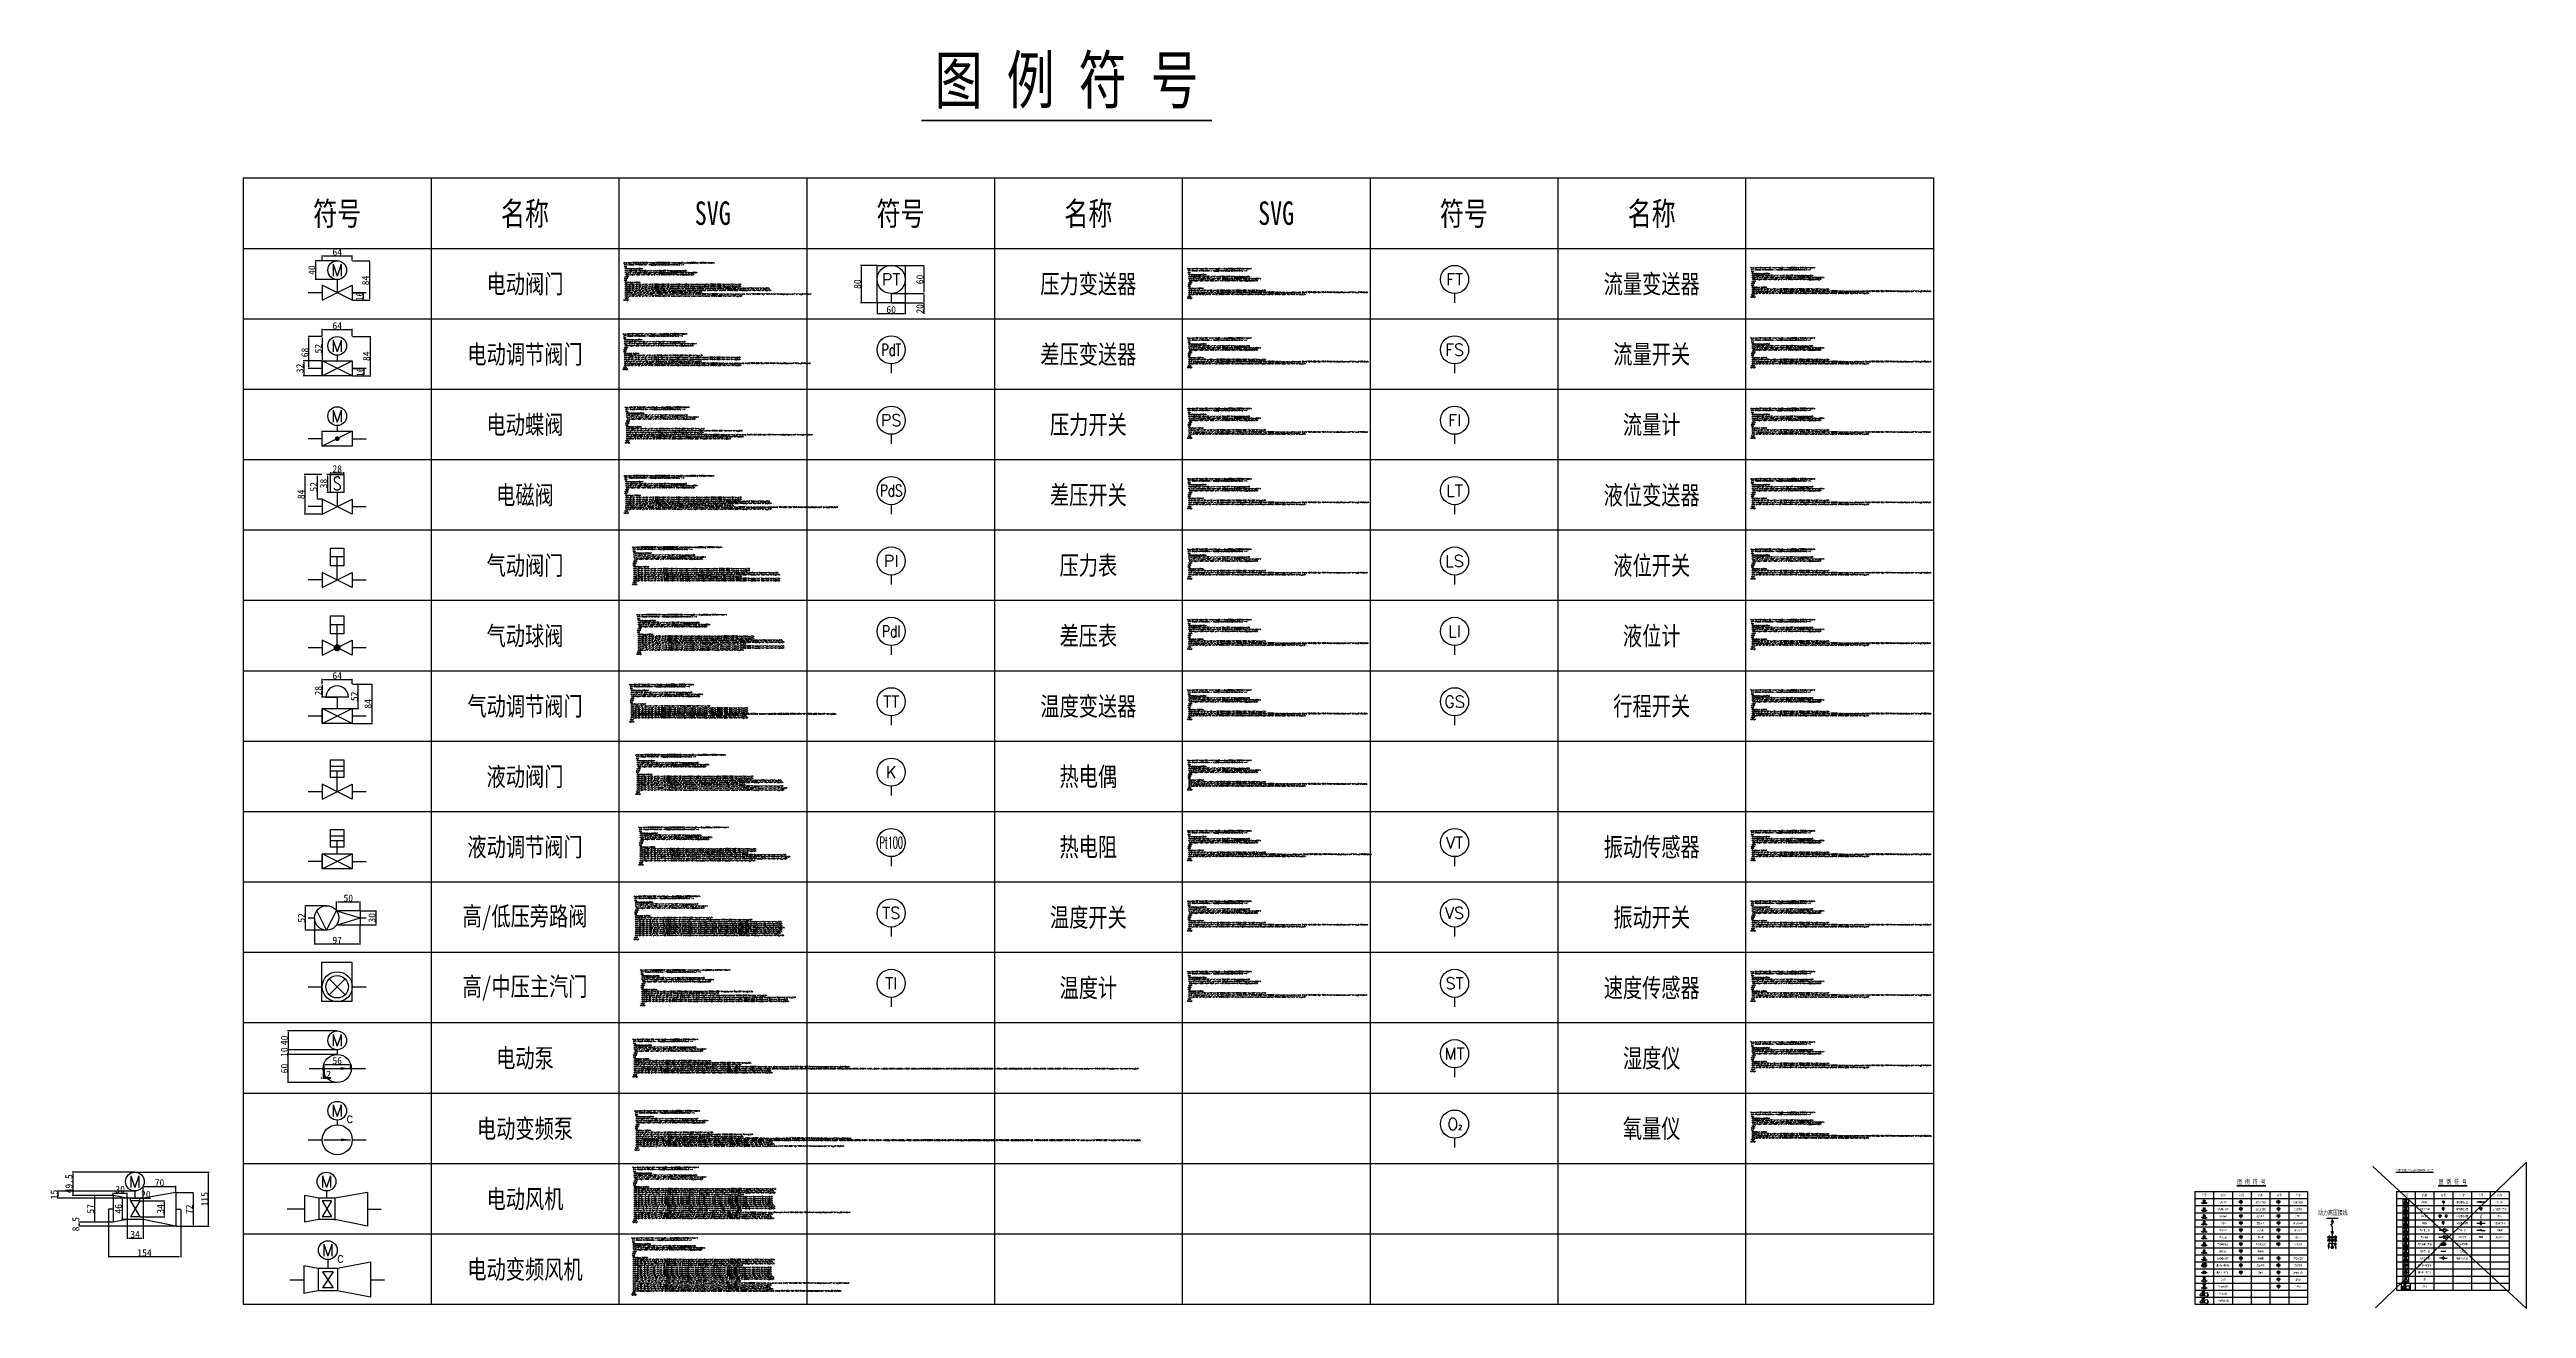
# Model space of a CAD drawing. Header units: millimetres. Extents: x 592 to 5868, y 122 to 2804.
import ezdxf
from ezdxf.enums import TextEntityAlignment as Align

# ---------------------------------------------------------------- set-up
doc = ezdxf.new("R2010")
doc.units = ezdxf.units.MM
doc.linetypes.add('DGN Style 1', pattern=[0.655493, 0.001091, -0.654402])
doc.layers.add('层1', color=5, linetype='Continuous', lineweight=0)
doc.layers.add('烟道', color=7, linetype='Continuous')
doc.styles.add('HZ', font='txt.shx', dxfattribs={"width": 0.8, "bigfont": 'hzdx.shx'})
doc.styles.add('Romans', font='romans.shx', dxfattribs={"width": 0.75, "bigfont": 'fs1.shx'})
doc.styles.add('ST', font='', dxfattribs={"width": 0.75})
doc.styles.get("Standard").update_dxf_attribs({"font": ''})
doc.styles.get('ST').set_extended_font_data('SimSun')
doc.styles.get('Standard').set_extended_font_data('SimSun')
doc.dimstyles.new('ZhangXY', dxfattribs={"dimtxt": 15, "dimasz": 2.5, "dimexe": 1.25, "dimexo": 0.625, "dimtad": 1, "dimdsep": 46, "dimtxsty": 'Standard', "dimcen": 2.5, "dimclrd": 3, "dimclre": 3, "dimclrt": 3, "dimadec": 0, "dimazin": 0, "dimtfac": 1, "dimtmove": 0, "dimatfit": 3, "dimfxl": 0, "dimarcsym": 0})

# ---------------------------------------------------------------- blocks, each defined once
blk = doc.blocks.new('SY8110')
for p, q in [((8, -2), (0, 2)), ((0, -2), (8, 2)), ((0, 2), (0, -2)), ((8, 2), (8, -2))]:
    blk.add_line(p, q)
at = {"style": 'Romans', "width": 0.75, "flags": 1}
for tag, p in [('功能名称', (4, 4)), ('设备长度', (11, 0))]:
    blk.add_attdef(tag, text='', height=2, dxfattribs=at).set_placement(p, align=Align.MIDDLE)
at = {"style": 'Romans', "width": 0.75}
blk.add_attdef('设备编号', text='', height=2, dxfattribs=at).set_placement((4, -4), align=Align.MIDDLE)
blk = doc.blocks.new('SY8117')
blk.add_lwpolyline([(0, 2), (8, 2), (8, -2), (0, -2)], close=True)
blk.add_point((4, 2))
blk.add_blockref('SY8110', (0, 0))
at = {"style": 'Romans', "width": 0.75, "flags": 1}
for tag, p in [('功能名称', (4, 4)), ('设备长度', (9, -1))]:
    blk.add_attdef(tag, text='', height=2, dxfattribs=at).set_placement(p, align=Align.MIDDLE)
at = {"style": 'Romans', "width": 0.75}
blk.add_attdef('设备编号', text='', height=2, dxfattribs=at).set_placement((4, -4), align=Align.MIDDLE)
blk = doc.blocks.new('SY8107')
for p, q in [((-3, 3), (0, 3)), ((3, 3), (-3, 3)), ((0, 3), (0, 0))]:
    blk.add_line(p, q)
blk.add_arc((0, 3), 3, 0, 180)
at = {"style": 'HZ', "width": 0.7, "flags": 1}
blk.add_attdef('功能名称', text='', height=2, dxfattribs=at).set_placement((0, 8), align=Align.MIDDLE)
blk.add_attdef('设备长度', (4, 3), '', height=2, dxfattribs=at)
at = {"style": 'HZ', "width": 0.7}
blk.add_attdef('设备编号', text='', height=2, dxfattribs=at).set_placement((0, -2), align=Align.MIDDLE)
blk = doc.blocks.new('A$C7D21480A')
for p, q in [((2.8, 4.6), (0, 4.6)), ((0, 4.6), (1.4, 4.6)), ((1.4, 4.6), (1.4, 0))]:
    blk.add_line(p, q)
blk.add_lwpolyline([(0, 2.6), (0, 6.5), (2.8, 6.5), (2.8, 2.6)], close=True)
blk.add_lwpolyline([(2.9, 5.7), (3.7, 5.7), (3.7, 3.6), (2.9, 3.6)])
blk = doc.blocks.new('P49')
at = {"linetype": 'Continuous', "lineweight": 0}
h = blk.add_hatch(color=1, dxfattribs=at)
edge = h.paths.add_edge_path()
edge.add_line((-0.05, 0.4), (-0.05, 0.75))
edge.add_arc((0.25, 0.75), 0.3, 90, 180, ccw=False)
edge.add_line((0.25, 1.05), (0.25, 0.75))
edge.add_ellipse((0.25, 0.4), major_axis=(0, -0.35), ratio=0.85714286, start_angle=180, end_angle=270)
at = {"color": 1, "linetype": 'Continuous', "lineweight": 0, "flags": 128}
blk.add_lwpolyline([(-0.05, 0.4), (-0.05, 0)], dxfattribs=at)
at = {"color": 1, "linetype": 'DGN Style 1', "lineweight": 0, "flags": 128}
blk.add_lwpolyline([(0.05, 0), (0.05, 0.6609)], dxfattribs=at)
blk = doc.blocks.new('*D32')
at = {"color": 3, "lineweight": -2, "transparency": 16777216}
for p, q in [((1237.5, 2354.1), (1274.6, 2354.1)), ((1273.4, 2351.6), (1273.4, 2272.6)), ((1237.5, 2270.1), (1274.6, 2270.1))]:
    blk.add_line(p, q, dxfattribs=at)
at = {"color": 3, "transparency": 16777216}
for points in [[(1272.9, 2351.6), (1273.8, 2351.6), (1273.4, 2354.1)], [(1272.9, 2272.6), (1273.8, 2272.6), (1273.4, 2270.1)]]:
    blk.add_solid(points, dxfattribs=at)
at = {"layer": 'Defpoints', "color": 0, "transparency": 16777216}
for p in [(1236.9, 2354.1), (1236.9, 2270.1), (1273.4, 2270.1)]:
    blk.add_point(p, dxfattribs=at)
at = {"color": 3, "transparency": 16777216, "insert": (1265.2, 2312.1), "char_height": 15, "attachment_point": 5, "rotation": 90}
blk.add_mtext('84', dxfattribs=at)
blk = doc.blocks.new('*D33')
at = {"color": 3, "lineweight": -2, "transparency": 16777216}
for p, q in [((1237.5, 2286.1), (1261.6, 2286.1)), ((1237.5, 2270.1), (1261.6, 2270.1)), ((1260.3, 2283.6), (1260.3, 2272.6))]:
    blk.add_line(p, q, dxfattribs=at)
at = {"color": 3, "transparency": 16777216}
for points in [[(1259.9, 2283.6), (1260.7, 2283.6), (1260.3, 2286.1)], [(1259.9, 2272.6), (1260.7, 2272.6), (1260.3, 2270.1)]]:
    blk.add_solid(points, dxfattribs=at)
at = {"layer": 'Defpoints', "color": 0, "transparency": 16777216}
for p in [(1236.9, 2286.1), (1236.9, 2270.1), (1260.3, 2270.1)]:
    blk.add_point(p, dxfattribs=at)
at = {"color": 3, "transparency": 16777216, "insert": (1252.2, 2278.1), "char_height": 15, "attachment_point": 5, "rotation": 90}
blk.add_mtext('16', dxfattribs=at)
blk = doc.blocks.new('*D34')
at = {"color": 3, "lineweight": -2, "transparency": 16777216}
for p, q in [((1172.9, 2354.8), (1172.9, 2365.7)), ((1175.4, 2364.5), (1234.4, 2364.5)), ((1236.9, 2354.8), (1236.9, 2365.7))]:
    blk.add_line(p, q, dxfattribs=at)
at = {"color": 3, "transparency": 16777216}
for points in [[(1175.4, 2364.9), (1175.4, 2364), (1172.9, 2364.5)], [(1234.4, 2364.9), (1234.4, 2364), (1236.9, 2364.5)]]:
    blk.add_solid(points, dxfattribs=at)
at = {"layer": 'Defpoints', "color": 0, "transparency": 16777216}
for p in [(1172.9, 2354.1), (1236.9, 2364.5), (1236.9, 2354.1)]:
    blk.add_point(p, dxfattribs=at)
at = {"color": 3, "transparency": 16777216, "insert": (1204.9, 2372.6), "char_height": 15, "attachment_point": 5}
blk.add_mtext('64', dxfattribs=at)
blk = doc.blocks.new('*D35')
at = {"color": 3, "lineweight": -2, "transparency": 16777216}
for p, q in [((1204.2, 2354.1), (1157.7, 2354.1)), ((1159, 2316.6), (1159, 2351.6)), ((1204.2, 2314.1), (1157.7, 2314.1))]:
    blk.add_line(p, q, dxfattribs=at)
at = {"color": 3, "transparency": 16777216}
for points in [[(1158.6, 2351.6), (1159.4, 2351.6), (1159, 2354.1)], [(1158.6, 2316.6), (1159.4, 2316.6), (1159, 2314.1)]]:
    blk.add_solid(points, dxfattribs=at)
at = {"layer": 'Defpoints', "color": 0, "transparency": 16777216}
for p in [(1159, 2354.1), (1204.9, 2354.1), (1204.9, 2314.1)]:
    blk.add_point(p, dxfattribs=at)
at = {"color": 3, "transparency": 16777216, "insert": (1150.9, 2334.1), "char_height": 15, "attachment_point": 5, "rotation": 90}
blk.add_mtext('40', dxfattribs=at)
blk = doc.blocks.new('*D36')
at = {"color": 3, "lineweight": -2, "transparency": 16777216}
for p, q in [((1237.5, 2192.8), (1276.4, 2192.8)), ((1275.2, 2190.3), (1275.2, 2111.3)), ((1237.5, 2108.8), (1276.4, 2108.8))]:
    blk.add_line(p, q, dxfattribs=at)
at = {"color": 3, "transparency": 16777216}
for points in [[(1274.8, 2190.3), (1275.6, 2190.3), (1275.2, 2192.8)], [(1274.8, 2111.3), (1275.6, 2111.3), (1275.2, 2108.8)]]:
    blk.add_solid(points, dxfattribs=at)
at = {"layer": 'Defpoints', "color": 0, "transparency": 16777216}
for p in [(1236.9, 2192.8), (1236.9, 2108.8), (1275.2, 2108.8)]:
    blk.add_point(p, dxfattribs=at)
at = {"color": 3, "transparency": 16777216, "insert": (1267.1, 2150.8), "char_height": 15, "attachment_point": 5, "rotation": 90}
blk.add_mtext('84', dxfattribs=at)
blk = doc.blocks.new('*D37')
at = {"color": 3, "lineweight": -2, "transparency": 16777216}
for p, q in [((1237.5, 2124.8), (1262.8, 2124.8)), ((1261.6, 2122.3), (1261.6, 2111.3)), ((1237.5, 2108.8), (1262.8, 2108.8))]:
    blk.add_line(p, q, dxfattribs=at)
at = {"color": 3, "transparency": 16777216}
for points in [[(1261.2, 2122.3), (1262, 2122.3), (1261.6, 2124.8)], [(1261.2, 2111.3), (1262, 2111.3), (1261.6, 2108.8)]]:
    blk.add_solid(points, dxfattribs=at)
at = {"layer": 'Defpoints', "color": 0, "transparency": 16777216}
for p in [(1236.9, 2124.8), (1236.9, 2108.8), (1261.6, 2108.8)]:
    blk.add_point(p, dxfattribs=at)
at = {"color": 3, "transparency": 16777216, "insert": (1253.5, 2116.8), "char_height": 15, "attachment_point": 5, "rotation": 90}
blk.add_mtext('16', dxfattribs=at)
blk = doc.blocks.new('*D38')
at = {"color": 3, "lineweight": -2, "transparency": 16777216}
for p, q in [((1172.9, 2193.4), (1172.9, 2208.9)), ((1175.4, 2207.6), (1234.4, 2207.6)), ((1236.9, 2193.4), (1236.9, 2208.9))]:
    blk.add_line(p, q, dxfattribs=at)
at = {"color": 3, "transparency": 16777216}
for points in [[(1175.4, 2208), (1175.4, 2207.2), (1172.9, 2207.6)], [(1234.4, 2208), (1234.4, 2207.2), (1236.9, 2207.6)]]:
    blk.add_solid(points, dxfattribs=at)
at = {"layer": 'Defpoints', "color": 0, "transparency": 16777216}
for p in [(1172.9, 2192.8), (1236.9, 2207.6), (1236.9, 2192.8)]:
    blk.add_point(p, dxfattribs=at)
at = {"color": 3, "transparency": 16777216, "insert": (1204.9, 2215.7), "char_height": 15, "attachment_point": 5}
blk.add_mtext('64', dxfattribs=at)
blk = doc.blocks.new('*D39')
at = {"color": 3, "lineweight": -2, "transparency": 16777216}
for p, q in [((1172.2, 2140.8), (1132.2, 2140.8)), ((1133.4, 2138.3), (1133.4, 2111.3)), ((1172.2, 2108.8), (1132.2, 2108.8))]:
    blk.add_line(p, q, dxfattribs=at)
at = {"color": 3, "transparency": 16777216}
for points in [[(1133, 2138.3), (1133.9, 2138.3), (1133.4, 2140.8)], [(1133, 2111.3), (1133.9, 2111.3), (1133.4, 2108.8)]]:
    blk.add_solid(points, dxfattribs=at)
at = {"layer": 'Defpoints', "color": 0, "transparency": 16777216}
for p in [(1172.9, 2140.8), (1133.4, 2108.8), (1172.9, 2108.8)]:
    blk.add_point(p, dxfattribs=at)
at = {"color": 3, "transparency": 16777216, "insert": (1125.3, 2124.8), "char_height": 15, "attachment_point": 5, "rotation": 90}
blk.add_mtext('32', dxfattribs=at)
blk = doc.blocks.new('*D40')
at = {"color": 3, "lineweight": -2, "transparency": 16777216}
for p, q in [((1172.2, 2192.8), (1142.8, 2192.8)), ((1144, 2190.3), (1144, 2127.3)), ((1172.2, 2124.8), (1142.8, 2124.8))]:
    blk.add_line(p, q, dxfattribs=at)
at = {"color": 3, "transparency": 16777216}
for points in [[(1143.6, 2190.3), (1144.4, 2190.3), (1144, 2192.8)], [(1143.6, 2127.3), (1144.4, 2127.3), (1144, 2124.8)]]:
    blk.add_solid(points, dxfattribs=at)
at = {"layer": 'Defpoints', "color": 0, "transparency": 16777216}
for p in [(1172.9, 2192.8), (1144, 2124.8), (1172.9, 2124.8)]:
    blk.add_point(p, dxfattribs=at)
at = {"color": 3, "transparency": 16777216, "insert": (1135.9, 2158.8), "char_height": 15, "attachment_point": 5, "rotation": 90}
blk.add_mtext('68', dxfattribs=at)
blk = doc.blocks.new('*D31')
at = {"color": 3, "lineweight": -2, "transparency": 16777216}
for p, q in [((1172.2, 2192.8), (1171.6, 2192.8)), ((1172.9, 2190.3), (1172.9, 2143.3)), ((1172.2, 2140.8), (1171.6, 2140.8))]:
    blk.add_line(p, q, dxfattribs=at)
at = {"color": 3, "transparency": 16777216}
for points in [[(1172.4, 2190.3), (1173.3, 2190.3), (1172.9, 2192.8)], [(1172.4, 2143.3), (1173.3, 2143.3), (1172.9, 2140.8)]]:
    blk.add_solid(points, dxfattribs=at)
at = {"layer": 'Defpoints', "color": 0, "transparency": 16777216}
for p in [(1172.9, 2192.8), (1172.9, 2140.8), (1172.9, 2140.8)]:
    blk.add_point(p, dxfattribs=at)
at = {"color": 3, "transparency": 16777216, "insert": (1164.7, 2166.8), "char_height": 15, "attachment_point": 5, "rotation": 90}
blk.add_mtext('52', dxfattribs=at)
blk = doc.blocks.new('*D41')
at = {"color": 3, "lineweight": -2, "transparency": 16777216}
for p, q in [((1172.2, 1898.4), (1134.8, 1898.4)), ((1136.1, 1895.9), (1136.1, 1816.9)), ((1172.2, 1814.4), (1134.8, 1814.4))]:
    blk.add_line(p, q, dxfattribs=at)
at = {"color": 3, "transparency": 16777216}
for points in [[(1135.6, 1895.9), (1136.5, 1895.9), (1136.1, 1898.4)], [(1135.6, 1816.9), (1136.5, 1816.9), (1136.1, 1814.4)]]:
    blk.add_solid(points, dxfattribs=at)
at = {"layer": 'Defpoints', "color": 0, "transparency": 16777216}
for p in [(1172.9, 1898.4), (1136.1, 1814.4), (1172.9, 1814.4)]:
    blk.add_point(p, dxfattribs=at)
at = {"color": 3, "transparency": 16777216, "insert": (1127.9, 1856.4), "char_height": 15, "attachment_point": 5, "rotation": 90}
blk.add_mtext('84', dxfattribs=at)
blk = doc.blocks.new('*D42')
at = {"color": 3, "lineweight": -2, "transparency": 16777216}
for p, q in [((1172.2, 1898.4), (1161.6, 1898.4)), ((1162.8, 1848.9), (1162.8, 1895.9)), ((1172.2, 1846.4), (1161.6, 1846.4))]:
    blk.add_line(p, q, dxfattribs=at)
at = {"color": 3, "transparency": 16777216}
for points in [[(1162.4, 1895.9), (1163.3, 1895.9), (1162.8, 1898.4)], [(1162.4, 1848.9), (1163.3, 1848.9), (1162.8, 1846.4)]]:
    blk.add_solid(points, dxfattribs=at)
at = {"layer": 'Defpoints', "color": 0, "transparency": 16777216}
for p in [(1162.8, 1898.4), (1172.9, 1898.4), (1172.9, 1846.4)]:
    blk.add_point(p, dxfattribs=at)
at = {"color": 3, "transparency": 16777216, "insert": (1154.7, 1872.4), "char_height": 15, "attachment_point": 5, "rotation": 90}
blk.add_mtext('52', dxfattribs=at)
blk = doc.blocks.new('*D43')
at = {"color": 3, "lineweight": -2, "transparency": 16777216}
for p, q in [((1190, 1898.4), (1182.7, 1898.4)), ((1190.2, 1860.4), (1182.7, 1860.4)), ((1183.9, 1895.9), (1183.9, 1862.9))]:
    blk.add_line(p, q, dxfattribs=at)
at = {"color": 3, "transparency": 16777216}
for points in [[(1183.5, 1895.9), (1184.3, 1895.9), (1183.9, 1898.4)], [(1183.5, 1862.9), (1184.3, 1862.9), (1183.9, 1860.4)]]:
    blk.add_solid(points, dxfattribs=at)
at = {"layer": 'Defpoints', "color": 0, "transparency": 16777216}
for p in [(1183.9, 1860.4), (1190.7, 1898.4), (1190.9, 1860.4)]:
    blk.add_point(p, dxfattribs=at)
at = {"color": 3, "transparency": 16777216, "insert": (1175.8, 1879.4), "char_height": 15, "attachment_point": 5, "rotation": 90}
blk.add_mtext('38', dxfattribs=at)
blk = doc.blocks.new('*D44')
at = {"color": 3, "lineweight": -2, "transparency": 16777216}
for p, q in [((1190.9, 1899), (1190.9, 1903.8)), ((1193.4, 1902.6), (1216.4, 1902.6)), ((1218.9, 1899), (1218.9, 1903.8))]:
    blk.add_line(p, q, dxfattribs=at)
at = {"color": 3, "transparency": 16777216}
for points in [[(1193.4, 1903), (1193.4, 1902.2), (1190.9, 1902.6)], [(1216.4, 1903), (1216.4, 1902.2), (1218.9, 1902.6)]]:
    blk.add_solid(points, dxfattribs=at)
at = {"layer": 'Defpoints', "color": 0, "transparency": 16777216}
for p in [(1218.9, 1902.6), (1190.9, 1898.4), (1218.9, 1898.4)]:
    blk.add_point(p, dxfattribs=at)
at = {"color": 3, "transparency": 16777216, "insert": (1204.9, 1910.7), "char_height": 15, "attachment_point": 5}
blk.add_mtext('28', dxfattribs=at)
blk = doc.blocks.new('*D45')
at = {"color": 3, "lineweight": -2, "transparency": 16777216}
for p, q in [((1172.2, 1452), (1171.6, 1452)), ((1172.9, 1449.5), (1172.9, 1426.5)), ((1180.2, 1424), (1171.6, 1424))]:
    blk.add_line(p, q, dxfattribs=at)
at = {"color": 3, "transparency": 16777216}
for points in [[(1172.4, 1449.5), (1173.3, 1449.5), (1172.9, 1452)], [(1172.4, 1426.5), (1173.3, 1426.5), (1172.9, 1424)]]:
    blk.add_solid(points, dxfattribs=at)
at = {"layer": 'Defpoints', "color": 0, "transparency": 16777216}
for p in [(1172.9, 1452), (1172.9, 1424), (1180.9, 1424)]:
    blk.add_point(p, dxfattribs=at)
at = {"color": 3, "transparency": 16777216, "insert": (1164.7, 1438), "char_height": 15, "attachment_point": 5, "rotation": 90}
blk.add_mtext('28', dxfattribs=at)
blk = doc.blocks.new('*D48')
at = {"color": 3, "lineweight": -2, "transparency": 16777216}
for p, q in [((1181.7, 979.9), (1135.7, 979.9)), ((1136.9, 977.4), (1136.9, 930.4)), ((1181.7, 927.9), (1135.7, 927.9))]:
    blk.add_line(p, q, dxfattribs=at)
at = {"color": 3, "transparency": 16777216}
for points in [[(1136.5, 977.4), (1137.4, 977.4), (1136.9, 979.9)], [(1136.5, 930.4), (1137.4, 930.4), (1136.9, 927.9)]]:
    blk.add_solid(points, dxfattribs=at)
at = {"layer": 'Defpoints', "color": 0, "transparency": 16777216}
for p in [(1182.3, 979.9), (1136.9, 927.9), (1182.3, 927.9)]:
    blk.add_point(p, dxfattribs=at)
at = {"color": 3, "transparency": 16777216, "insert": (1128.8, 953.9), "char_height": 15, "attachment_point": 5, "rotation": 90}
blk.add_mtext('52', dxfattribs=at)
blk = doc.blocks.new('*D49')
at = {"color": 3, "lineweight": -2, "transparency": 16777216}
for p, q in [((1203.4, 969.6), (1203.4, 989.1)), ((1205.9, 987.8), (1250.9, 987.8)), ((1253.4, 969.6), (1253.4, 989.1))]:
    blk.add_line(p, q, dxfattribs=at)
at = {"color": 3, "transparency": 16777216}
for points in [[(1205.9, 988.2), (1205.9, 987.4), (1203.4, 987.8)], [(1250.9, 988.2), (1250.9, 987.4), (1253.4, 987.8)]]:
    blk.add_solid(points, dxfattribs=at)
at = {"layer": 'Defpoints', "color": 0, "transparency": 16777216}
for p in [(1203.4, 969), (1253.4, 987.8), (1253.4, 969)]:
    blk.add_point(p, dxfattribs=at)
at = {"color": 3, "transparency": 16777216, "insert": (1228.4, 995.9), "char_height": 15, "attachment_point": 5}
blk.add_mtext('50', dxfattribs=at)
blk = doc.blocks.new('*D50')
at = {"color": 3, "lineweight": -2, "transparency": 16777216}
for p, q in [((1254, 969), (1288.3, 969)), ((1287, 966.5), (1287, 941.5)), ((1254, 939), (1288.3, 939))]:
    blk.add_line(p, q, dxfattribs=at)
at = {"color": 3, "transparency": 16777216}
for points in [[(1286.6, 966.5), (1287.4, 966.5), (1287, 969)], [(1286.6, 941.5), (1287.4, 941.5), (1287, 939)]]:
    blk.add_solid(points, dxfattribs=at)
at = {"layer": 'Defpoints', "color": 0, "transparency": 16777216}
for p in [(1253.4, 969), (1253.4, 939), (1287, 939)]:
    blk.add_point(p, dxfattribs=at)
at = {"color": 3, "transparency": 16777216, "insert": (1278.9, 954), "char_height": 15, "attachment_point": 5, "rotation": 90}
blk.add_mtext('30', dxfattribs=at)
blk = doc.blocks.new('*D51')
at = {"color": 3, "lineweight": -2, "transparency": 16777216}
for p, q in [((1156.3, 953.2), (1156.3, 896.9)), ((1250.8, 898.1), (1158.8, 898.1)), ((1253.3, 938.1), (1253.3, 896.9))]:
    blk.add_line(p, q, dxfattribs=at)
at = {"color": 3, "transparency": 16777216}
for points in [[(1158.8, 898.5), (1158.8, 897.7), (1156.3, 898.1)], [(1250.8, 898.5), (1250.8, 897.7), (1253.3, 898.1)]]:
    blk.add_solid(points, dxfattribs=at)
at = {"layer": 'Defpoints', "color": 0, "transparency": 16777216}
for p in [(1156.3, 953.9), (1156.3, 898.1), (1253.3, 938.7)]:
    blk.add_point(p, dxfattribs=at)
at = {"color": 3, "transparency": 16777216, "insert": (1204.8, 906.2), "char_height": 15, "attachment_point": 5}
blk.add_mtext('97', dxfattribs=at)
blk = doc.blocks.new('*D53')
at = {"color": 3, "lineweight": -2, "transparency": 16777216}
for p, q in [((2354.3, 2344.4), (2319.8, 2344.4)), ((2321.1, 2341.9), (2321.1, 2266.9)), ((2354.3, 2264.4), (2319.8, 2264.4))]:
    blk.add_line(p, q, dxfattribs=at)
at = {"color": 3, "transparency": 16777216}
for points in [[(2320.7, 2341.9), (2321.5, 2341.9), (2321.1, 2344.4)], [(2320.7, 2266.9), (2321.5, 2266.9), (2321.1, 2264.4)]]:
    blk.add_solid(points, dxfattribs=at)
at = {"layer": 'Defpoints', "color": 0, "transparency": 16777216}
for p in [(2354.9, 2344.4), (2321.1, 2264.4), (2354.9, 2264.4)]:
    blk.add_point(p, dxfattribs=at)
at = {"color": 3, "transparency": 16777216, "insert": (2313, 2304.4), "char_height": 15, "attachment_point": 5, "rotation": 90}
blk.add_mtext('80', dxfattribs=at)
blk = doc.blocks.new('*D54')
at = {"color": 3, "lineweight": -2, "transparency": 16777216}
for p, q in [((2354.9, 2263.7), (2354.9, 2240.7)), ((2357.4, 2241.9), (2412.4, 2241.9)), ((2414.9, 2263.7), (2414.9, 2240.7))]:
    blk.add_line(p, q, dxfattribs=at)
at = {"color": 3, "transparency": 16777216}
for points in [[(2357.4, 2242.3), (2357.4, 2241.5), (2354.9, 2241.9)], [(2412.4, 2242.3), (2412.4, 2241.5), (2414.9, 2241.9)]]:
    blk.add_solid(points, dxfattribs=at)
at = {"layer": 'Defpoints', "color": 0, "transparency": 16777216}
for p in [(2354.9, 2264.4), (2414.9, 2264.4), (2414.9, 2241.9)]:
    blk.add_point(p, dxfattribs=at)
at = {"color": 3, "transparency": 16777216, "insert": (2384.9, 2250), "char_height": 15, "attachment_point": 5}
blk.add_mtext('60', dxfattribs=at)
blk = doc.blocks.new('*D55')
at = {"color": 3, "lineweight": -2, "transparency": 16777216}
for p, q in [((2385.5, 2284.4), (2455.4, 2284.4)), ((2454.1, 2281.9), (2454.1, 2266.9)), ((2385.5, 2264.4), (2455.4, 2264.4)), ((2454.1, 2264.4), (2454.1, 2241.3))]:
    blk.add_line(p, q, dxfattribs=at)
at = {"color": 3, "transparency": 16777216}
for points in [[(2453.7, 2281.9), (2454.5, 2281.9), (2454.1, 2284.4)], [(2453.7, 2266.9), (2454.5, 2266.9), (2454.1, 2264.4)]]:
    blk.add_solid(points, dxfattribs=at)
at = {"layer": 'Defpoints', "color": 0, "transparency": 16777216}
for p in [(2384.9, 2284.4), (2384.9, 2264.4), (2454.1, 2264.4)]:
    blk.add_point(p, dxfattribs=at)
at = {"color": 3, "transparency": 16777216, "insert": (2446, 2251.6), "char_height": 15, "attachment_point": 5, "rotation": 90}
blk.add_mtext('20', dxfattribs=at)
blk = doc.blocks.new('*D56')
at = {"color": 3, "lineweight": -2, "transparency": 16777216}
for p, q in [((2385.5, 2344.4), (2455.4, 2344.4)), ((2454.1, 2341.9), (2454.1, 2286.9)), ((2385.5, 2284.4), (2455.4, 2284.4))]:
    blk.add_line(p, q, dxfattribs=at)
at = {"color": 3, "transparency": 16777216}
for points in [[(2453.7, 2341.9), (2454.5, 2341.9), (2454.1, 2344.4)], [(2453.7, 2286.9), (2454.5, 2286.9), (2454.1, 2284.4)]]:
    blk.add_solid(points, dxfattribs=at)
at = {"layer": 'Defpoints', "color": 0, "transparency": 16777216}
for p in [(2384.9, 2344.4), (2384.9, 2284.4), (2454.1, 2284.4)]:
    blk.add_point(p, dxfattribs=at)
at = {"color": 3, "transparency": 16777216, "insert": (2446, 2314.4), "char_height": 15, "attachment_point": 5, "rotation": 90}
blk.add_mtext('60', dxfattribs=at)
blk = doc.blocks.new('*D58')
at = {"color": 3, "lineweight": -2, "transparency": 16777216}
for p, q in [((1204.2, 662.9), (1099.2, 662.9)), ((1100.5, 605.4), (1100.5, 660.4)), ((1204.2, 602.9), (1099.2, 602.9))]:
    blk.add_line(p, q, dxfattribs=at)
at = {"color": 3, "transparency": 16777216}
for points in [[(1100.1, 660.4), (1100.9, 660.4), (1100.5, 662.9)], [(1100.1, 605.4), (1100.9, 605.4), (1100.5, 602.9)]]:
    blk.add_solid(points, dxfattribs=at)
at = {"layer": 'Defpoints', "color": 0, "transparency": 16777216}
for p in [(1100.5, 662.9), (1204.9, 662.9), (1204.9, 602.9)]:
    blk.add_point(p, dxfattribs=at)
at = {"color": 3, "transparency": 16777216, "insert": (1092.4, 632.9), "char_height": 15, "attachment_point": 5, "rotation": 90}
blk.add_mtext('60', dxfattribs=at)
blk = doc.blocks.new('*D59')
at = {"color": 3, "lineweight": -2, "transparency": 16777216}
for p, q in [((1204.2, 712.9), (1099.2, 712.9)), ((1100.5, 710.4), (1100.5, 675.4)), ((1204.2, 672.9), (1099.2, 672.9))]:
    blk.add_line(p, q, dxfattribs=at)
at = {"color": 3, "transparency": 16777216}
for points in [[(1100.1, 710.4), (1100.9, 710.4), (1100.5, 712.9)], [(1100.1, 675.4), (1100.9, 675.4), (1100.5, 672.9)]]:
    blk.add_solid(points, dxfattribs=at)
at = {"layer": 'Defpoints', "color": 0, "transparency": 16777216}
for p in [(1204.9, 712.9), (1100.5, 672.9), (1204.9, 672.9)]:
    blk.add_point(p, dxfattribs=at)
at = {"color": 3, "transparency": 16777216, "insert": (1092.4, 692.9), "char_height": 15, "attachment_point": 5, "rotation": 90}
blk.add_mtext('40', dxfattribs=at)
blk = doc.blocks.new('*D60')
at = {"color": 3, "lineweight": -2, "transparency": 16777216}
for p, q in [((1204.2, 672.9), (1099.2, 672.9)), ((1204.2, 662.9), (1099.2, 662.9)), ((1100.5, 670.4), (1100.5, 665.4))]:
    blk.add_line(p, q, dxfattribs=at)
at = {"color": 3, "transparency": 16777216}
for points in [[(1100.1, 670.4), (1100.9, 670.4), (1100.5, 672.9)], [(1100.1, 665.4), (1100.9, 665.4), (1100.5, 662.9)]]:
    blk.add_solid(points, dxfattribs=at)
at = {"layer": 'Defpoints', "color": 0, "transparency": 16777216}
for p in [(1100.5, 662.9), (1204.9, 672.9), (1204.9, 662.9)]:
    blk.add_point(p, dxfattribs=at)
at = {"color": 3, "transparency": 16777216, "insert": (1092.4, 667.9), "char_height": 15, "attachment_point": 5, "rotation": 90}
blk.add_mtext('10', dxfattribs=at)
blk = doc.blocks.new('*D61')
at = {"color": 3, "lineweight": -2, "transparency": 16777216}
for p, q in [((1176.9, 633.6), (1176.9, 642.5)), ((1179.4, 641.3), (1230.4, 641.3)), ((1232.9, 633.6), (1232.9, 642.5))]:
    blk.add_line(p, q, dxfattribs=at)
at = {"color": 3, "transparency": 16777216}
for points in [[(1179.4, 641.7), (1179.4, 640.9), (1176.9, 641.3)], [(1230.4, 641.7), (1230.4, 640.9), (1232.9, 641.3)]]:
    blk.add_solid(points, dxfattribs=at)
at = {"layer": 'Defpoints', "color": 0, "transparency": 16777216}
for p in [(1232.9, 641.3), (1176.9, 632.9), (1232.9, 632.9)]:
    blk.add_point(p, dxfattribs=at)
at = {"color": 3, "transparency": 16777216, "insert": (1204.9, 649.4), "char_height": 15, "attachment_point": 5}
blk.add_mtext('56', dxfattribs=at)
blk = doc.blocks.new('*D62')
at = {"color": 3, "lineweight": -2, "transparency": 16777216}
for p, q in [((1172.4, 612.6), (1169.9, 612.6)), ((1174.9, 632.3), (1174.9, 611.3)), ((1174.9, 612.6), (1176.9, 612.6)), ((1176.9, 632.3), (1176.9, 611.3)), ((1179.4, 612.6), (1191.4, 612.6))]:
    blk.add_line(p, q, dxfattribs=at)
at = {"color": 3, "transparency": 16777216}
for points in [[(1172.4, 613), (1172.4, 612.1), (1174.9, 612.6)], [(1179.4, 613), (1179.4, 612.1), (1176.9, 612.6)]]:
    blk.add_solid(points, dxfattribs=at)
at = {"layer": 'Defpoints', "color": 0, "transparency": 16777216}
for p in [(1174.9, 632.9), (1176.9, 632.9), (1176.9, 612.6)]:
    blk.add_point(p, dxfattribs=at)
at = {"color": 3, "transparency": 16777216, "insert": (1186.6, 620.7), "char_height": 15, "attachment_point": 5}
blk.add_mtext('2', dxfattribs=at)
blk = doc.blocks.new('*D101')
at = {"color": 3, "lineweight": -2, "transparency": 16777216}
for p, q in [((1237.5, 1452), (1279.8, 1452)), ((1278.5, 1449.5), (1278.5, 1370.5)), ((1237.5, 1368), (1279.8, 1368))]:
    blk.add_line(p, q, dxfattribs=at)
at = {"color": 3, "transparency": 16777216}
for points in [[(1278.1, 1449.5), (1279, 1449.5), (1278.5, 1452)], [(1278.1, 1370.5), (1279, 1370.5), (1278.5, 1368)]]:
    blk.add_solid(points, dxfattribs=at)
at = {"layer": 'Defpoints', "color": 0, "transparency": 16777216}
for p in [(1236.9, 1452), (1236.9, 1368), (1278.5, 1368)]:
    blk.add_point(p, dxfattribs=at)
at = {"color": 3, "transparency": 16777216, "insert": (1270.4, 1410), "char_height": 15, "attachment_point": 5, "rotation": 90}
blk.add_mtext('84', dxfattribs=at)
blk = doc.blocks.new('*D102')
at = {"color": 3, "lineweight": -2, "transparency": 16777216}
for p, q in [((1248.8, 1452), (1248.1, 1452)), ((1249.4, 1402.5), (1249.4, 1449.5)), ((1237.5, 1400), (1250.6, 1400))]:
    blk.add_line(p, q, dxfattribs=at)
at = {"color": 3, "transparency": 16777216}
for points in [[(1249, 1449.5), (1249.8, 1449.5), (1249.4, 1452)], [(1249, 1402.5), (1249.8, 1402.5), (1249.4, 1400)]]:
    blk.add_solid(points, dxfattribs=at)
at = {"layer": 'Defpoints', "color": 0, "transparency": 16777216}
for p in [(1249.4, 1452), (1249.4, 1452), (1236.9, 1400)]:
    blk.add_point(p, dxfattribs=at)
at = {"color": 3, "transparency": 16777216, "insert": (1241.3, 1426), "char_height": 15, "attachment_point": 5, "rotation": 90}
blk.add_mtext('52', dxfattribs=at)
blk = doc.blocks.new('*D104')
at = {"color": 3, "lineweight": -2, "transparency": 16777216}
for p, q in [((1172.9, 1452.7), (1172.9, 1463.1)), ((1175.4, 1461.8), (1234.4, 1461.8)), ((1236.9, 1452.7), (1236.9, 1463.1))]:
    blk.add_line(p, q, dxfattribs=at)
at = {"color": 3, "transparency": 16777216}
for points in [[(1175.4, 1462.2), (1175.4, 1461.4), (1172.9, 1461.8)], [(1234.4, 1462.2), (1234.4, 1461.4), (1236.9, 1461.8)]]:
    blk.add_solid(points, dxfattribs=at)
at = {"layer": 'Defpoints', "color": 0, "transparency": 16777216}
for p in [(1172.9, 1452), (1236.9, 1461.8), (1236.9, 1452)]:
    blk.add_point(p, dxfattribs=at)
at = {"color": 3, "transparency": 16777216, "insert": (1204.9, 1469.9), "char_height": 15, "attachment_point": 5}
blk.add_mtext('64', dxfattribs=at)
blk = doc.blocks.new('*D112')
at = {"color": 3, "lineweight": -2, "transparency": 16777216}
for p, q in [((756.8, 356.9), (745.5, 356.9)), ((746.8, 354.4), (746.8, 313.4)), ((756.8, 310.9), (745.5, 310.9))]:
    blk.add_line(p, q, dxfattribs=at)
at = {"color": 3, "transparency": 16777216}
for points in [[(746.4, 354.4), (747.2, 354.4), (746.8, 356.9)], [(746.4, 313.4), (747.2, 313.4), (746.8, 310.9)]]:
    blk.add_solid(points, dxfattribs=at)
at = {"layer": 'Defpoints', "color": 0, "transparency": 16777216}
for p in [(757.4, 356.9), (746.8, 310.9), (757.4, 310.9)]:
    blk.add_point(p, dxfattribs=at)
at = {"color": 3, "transparency": 16777216, "insert": (738.6, 333.9), "char_height": 15, "attachment_point": 5, "rotation": 90}
blk.add_mtext('46', dxfattribs=at)
blk = doc.blocks.new('*D113')
at = {"color": 3, "lineweight": -2, "transparency": 16777216}
for p, q in [((726.8, 362.4), (686.3, 362.4)), ((687.6, 359.9), (687.6, 307.9)), ((726.8, 305.4), (686.3, 305.4))]:
    blk.add_line(p, q, dxfattribs=at)
at = {"color": 3, "transparency": 16777216}
for points in [[(687.2, 359.9), (688, 359.9), (687.6, 362.4)], [(687.2, 307.9), (688, 307.9), (687.6, 305.4)]]:
    blk.add_solid(points, dxfattribs=at)
at = {"layer": 'Defpoints', "color": 0, "transparency": 16777216}
for p in [(727.4, 362.4), (687.6, 305.4), (727.4, 305.4)]:
    blk.add_point(p, dxfattribs=at)
at = {"color": 3, "transparency": 16777216, "insert": (679.5, 333.9), "char_height": 15, "attachment_point": 5, "rotation": 90}
blk.add_mtext('57', dxfattribs=at)
blk = doc.blocks.new('*D114')
at = {"color": 3, "lineweight": -2, "transparency": 16777216}
for p, q in [((757.4, 310.3), (757.4, 270.2)), ((759.9, 271.4), (788.9, 271.4)), ((791.4, 310.3), (791.4, 270.2))]:
    blk.add_line(p, q, dxfattribs=at)
at = {"color": 3, "transparency": 16777216}
for points in [[(759.9, 271.8), (759.9, 271), (757.4, 271.4)], [(788.9, 271.8), (788.9, 271), (791.4, 271.4)]]:
    blk.add_solid(points, dxfattribs=at)
at = {"layer": 'Defpoints', "color": 0, "transparency": 16777216}
for p in [(757.4, 310.9), (791.4, 310.9), (791.4, 271.4)]:
    blk.add_point(p, dxfattribs=at)
at = {"color": 3, "transparency": 16777216, "insert": (774.4, 279.5), "char_height": 15, "attachment_point": 5}
blk.add_mtext('34', dxfattribs=at)
blk = doc.blocks.new('*D115')
at = {"color": 3, "lineweight": -2, "transparency": 16777216}
for p, q in [((862, 368.9), (899, 368.9)), ((897.7, 366.4), (897.7, 299.4)), ((862, 296.9), (899, 296.9))]:
    blk.add_line(p, q, dxfattribs=at)
at = {"color": 3, "transparency": 16777216}
for points in [[(897.3, 366.4), (898.2, 366.4), (897.7, 368.9)], [(897.3, 299.4), (898.2, 299.4), (897.7, 296.9)]]:
    blk.add_solid(points, dxfattribs=at)
at = {"layer": 'Defpoints', "color": 0, "transparency": 16777216}
for p in [(861.4, 368.9), (861.4, 296.9), (897.7, 296.9)]:
    blk.add_point(p, dxfattribs=at)
at = {"color": 3, "transparency": 16777216, "insert": (889.6, 332.9), "char_height": 15, "attachment_point": 5, "rotation": 90}
blk.add_mtext('72', dxfattribs=at)
blk = doc.blocks.new('*D108')
at = {"color": 3, "lineweight": -2, "transparency": 16777216}
for p, q in [((727.4, 363), (727.4, 368.3)), ((729.9, 367.1), (754.9, 367.1)), ((757.4, 357.5), (757.4, 368.3))]:
    blk.add_line(p, q, dxfattribs=at)
at = {"color": 3, "transparency": 16777216}
for points in [[(729.9, 367.5), (729.9, 366.7), (727.4, 367.1)], [(754.9, 367.5), (754.9, 366.7), (757.4, 367.1)]]:
    blk.add_solid(points, dxfattribs=at)
at = {"layer": 'Defpoints', "color": 0, "transparency": 16777216}
for p in [(727.4, 362.4), (757.4, 367.1), (757.4, 356.9)]:
    blk.add_point(p, dxfattribs=at)
at = {"color": 3, "transparency": 16777216, "insert": (742.4, 375.2), "char_height": 15, "attachment_point": 5}
blk.add_mtext('30', dxfattribs=at)
blk = doc.blocks.new('*D116')
at = {"color": 3, "lineweight": -2, "transparency": 16777216}
for p, q in [((791.4, 357.5), (791.4, 382.8)), ((793.9, 381.5), (858.9, 381.5)), ((861.4, 369.5), (861.4, 382.8))]:
    blk.add_line(p, q, dxfattribs=at)
at = {"color": 3, "transparency": 16777216}
for points in [[(793.9, 381.9), (793.9, 381.1), (791.4, 381.5)], [(858.9, 381.9), (858.9, 381.1), (861.4, 381.5)]]:
    blk.add_solid(points, dxfattribs=at)
at = {"layer": 'Defpoints', "color": 0, "transparency": 16777216}
for p in [(861.4, 381.5), (791.4, 356.9), (861.4, 368.9)]:
    blk.add_point(p, dxfattribs=at)
at = {"color": 3, "transparency": 16777216, "insert": (826.4, 389.6), "char_height": 15, "attachment_point": 5}
blk.add_mtext('70', dxfattribs=at)
blk = doc.blocks.new('*D117')
at = {"color": 3, "lineweight": -2, "transparency": 16777216}
for p, q in [((764.4, 351.5), (764.4, 357.5)), ((766.9, 356.3), (781.9, 356.3)), ((784.4, 351.5), (784.4, 357.5)), ((784.4, 356.3), (807.4, 356.3))]:
    blk.add_line(p, q, dxfattribs=at)
at = {"color": 3, "transparency": 16777216}
for points in [[(766.9, 356.7), (766.9, 355.9), (764.4, 356.3)], [(781.9, 356.7), (781.9, 355.9), (784.4, 356.3)]]:
    blk.add_solid(points, dxfattribs=at)
at = {"layer": 'Defpoints', "color": 0, "transparency": 16777216}
for p in [(764.4, 350.9), (784.4, 356.3), (784.4, 350.9)]:
    blk.add_point(p, dxfattribs=at)
at = {"color": 3, "transparency": 16777216, "insert": (797.2, 364.4), "char_height": 15, "attachment_point": 5}
blk.add_mtext('20', dxfattribs=at)
blk = doc.blocks.new('*D118')
at = {"color": 3, "lineweight": -2, "transparency": 16777216}
for p, q in [((785, 350.9), (837.7, 350.9)), ((785, 316.9), (837.7, 316.9)), ((836.4, 348.4), (836.4, 319.4))]:
    blk.add_line(p, q, dxfattribs=at)
at = {"color": 3, "transparency": 16777216}
for points in [[(836, 348.4), (836.9, 348.4), (836.4, 350.9)], [(836, 319.4), (836.9, 319.4), (836.4, 316.9)]]:
    blk.add_solid(points, dxfattribs=at)
at = {"layer": 'Defpoints', "color": 0, "transparency": 16777216}
for p in [(784.4, 350.9), (784.4, 316.9), (836.4, 316.9)]:
    blk.add_point(p, dxfattribs=at)
at = {"color": 3, "transparency": 16777216, "insert": (828.3, 333.9), "char_height": 15, "attachment_point": 5, "rotation": 90}
blk.add_mtext('34', dxfattribs=at)
blk = doc.blocks.new('*D109')
at = {"color": 3, "lineweight": -2, "transparency": 16777216}
for p, q in [((717.4, 333.3), (717.4, 230.8)), ((871.4, 332.3), (871.4, 230.8)), ((719.9, 232), (868.9, 232))]:
    blk.add_line(p, q, dxfattribs=at)
at = {"color": 3, "transparency": 16777216}
for points in [[(719.9, 232.4), (719.9, 231.6), (717.4, 232)], [(868.9, 232.4), (868.9, 231.6), (871.4, 232)]]:
    blk.add_solid(points, dxfattribs=at)
at = {"layer": 'Defpoints', "color": 0, "transparency": 16777216}
for p in [(717.4, 333.9), (871.4, 332.9), (871.4, 232)]:
    blk.add_point(p, dxfattribs=at)
at = {"color": 3, "transparency": 16777216, "insert": (794.4, 240.1), "char_height": 15, "attachment_point": 5}
blk.add_mtext('154', dxfattribs=at)
blk = doc.blocks.new('*D110')
at = {"color": 3, "lineweight": -2, "transparency": 16777216}
for p, q in [((774.5, 411.9), (931.8, 411.9)), ((930.5, 299.4), (930.5, 409.4)), ((862, 296.9), (931.8, 296.9))]:
    blk.add_line(p, q, dxfattribs=at)
at = {"color": 3, "transparency": 16777216}
for points in [[(930.1, 409.4), (930.9, 409.4), (930.5, 411.9)], [(930.1, 299.4), (930.9, 299.4), (930.5, 296.9)]]:
    blk.add_solid(points, dxfattribs=at)
at = {"layer": 'Defpoints', "color": 0, "transparency": 16777216}
for p in [(773.9, 411.9), (930.5, 411.9), (861.4, 296.9)]:
    blk.add_point(p, dxfattribs=at)
at = {"color": 3, "transparency": 16777216, "insert": (922.4, 354.4), "char_height": 15, "attachment_point": 5, "rotation": 90}
blk.add_mtext('115', dxfattribs=at)
blk = doc.blocks.new('*D111')
at = {"color": 3, "lineweight": -2, "transparency": 16777216}
for p, q in [((773.3, 371.9), (608.8, 371.9)), ((610, 369.4), (610, 359.4)), ((773.3, 356.9), (608.8, 356.9))]:
    blk.add_line(p, q, dxfattribs=at)
at = {"color": 3, "transparency": 16777216}
for points in [[(609.6, 369.4), (610.4, 369.4), (610, 371.9)], [(609.6, 359.4), (610.4, 359.4), (610, 356.9)]]:
    blk.add_solid(points, dxfattribs=at)
at = {"layer": 'Defpoints', "color": 0, "transparency": 16777216}
for p in [(773.9, 371.9), (610, 356.9), (773.9, 356.9)]:
    blk.add_point(p, dxfattribs=at)
at = {"color": 3, "transparency": 16777216, "insert": (601.9, 364.4), "char_height": 15, "attachment_point": 5, "rotation": 90}
blk.add_mtext('15', dxfattribs=at)
blk = doc.blocks.new('*D106')
at = {"color": 3, "lineweight": -2, "transparency": 16777216}
for p, q in [((773.9, 411.9), (640.1, 411.9)), ((641.4, 409.4), (641.4, 364.9)), ((726.8, 362.4), (640.1, 362.4))]:
    blk.add_line(p, q, dxfattribs=at)
at = {"color": 3, "transparency": 16777216}
for points in [[(641, 409.4), (641.8, 409.4), (641.4, 411.9)], [(641, 364.9), (641.8, 364.9), (641.4, 362.4)]]:
    blk.add_solid(points, dxfattribs=at)
at = {"layer": 'Defpoints', "color": 0, "transparency": 16777216}
for p in [(774.5, 411.9), (641.4, 362.4), (727.4, 362.4)]:
    blk.add_point(p, dxfattribs=at)
at = {"color": 3, "transparency": 16777216, "insert": (633.2, 387.2), "char_height": 15, "attachment_point": 5, "rotation": 90}
blk.add_mtext('49.5', dxfattribs=at)
blk = doc.blocks.new('*D107')
at = {"color": 3, "lineweight": -2, "transparency": 16777216}
for p, q in [((726.8, 305.4), (654.8, 305.4)), ((860.8, 296.9), (654.8, 296.9)), ((656.1, 299.4), (656.1, 302.9))]:
    blk.add_line(p, q, dxfattribs=at)
at = {"color": 3, "transparency": 16777216}
for points in [[(655.7, 302.9), (656.5, 302.9), (656.1, 305.4)], [(655.7, 299.4), (656.5, 299.4), (656.1, 296.9)]]:
    blk.add_solid(points, dxfattribs=at)
at = {"layer": 'Defpoints', "color": 0, "transparency": 16777216}
for p in [(656.1, 305.4), (727.4, 305.4), (861.4, 296.9)]:
    blk.add_point(p, dxfattribs=at)
at = {"color": 3, "transparency": 16777216, "insert": (648, 301.2), "char_height": 15, "attachment_point": 5, "rotation": 90}
blk.add_mtext('8.5', dxfattribs=at)

msp = doc.modelspace()

# ---------------------------------------------------------------- hatches: boundary and pattern name
at = {"lineweight": -3}
h = msp.add_hatch(color=7, dxfattribs=at)
edge = h.paths.add_edge_path()
edge.add_arc((5767.165, 274.152), 0.646, 0, 360)
h = msp.add_hatch(color=7, dxfattribs=at)
edge = h.paths.add_edge_path()
edge.add_arc((5771.174, 274.152), 0.646, 0, 360)
h = msp.add_hatch(color=7, dxfattribs=at)
edge = h.paths.add_edge_path()
edge.add_arc((5775.184, 274.152), 0.646, 0, 360)

# ---------------------------------------------------------------- linework, layer by layer
at = {"lineweight": 40}
for p, q in [((2449.547, 2652.982), (3067.669, 2652.982)), ((5251.469, 382.962), (5313.281, 382.962)), ((5680.269, 382.962), (5742.081, 382.962))]:
    msp.add_line(p, q, dxfattribs=at)
at = {"lineweight": -3}
for p, q in [((1004.84, 2530.622), (2204.847, 2530.622)), ((1404.862, 2530.622), (1404.862, 130.738)), ((1804.825, 2530.622), (1804.825, 130.738)), ((2204.847, 2530.622), (2204.847, 130.738)), ((2204.847, 2530.622), (3404.884, 2530.622)), ((2604.869, 2530.622), (2604.869, 130.738)), ((3004.862, 2530.622), (3004.862, 130.738)), ((3404.884, 2530.622), (4604.921, 2530.622)), ((3404.884, 2530.622), (3404.884, 130.738)), ((3804.907, 2530.622), (3804.907, 130.738)), ((4204.899, 2530.622), (4204.899, 130.738)), ((4604.921, 2530.622), (4604.921, 130.738)), ((1004.84, 2380.62), (2204.847, 2380.62)), ((2204.847, 2380.62), (3404.884, 2380.62)), ((3404.884, 2380.62), (4604.921, 2380.62)), ((1004.84, 2230.628), (2204.847, 2230.628)), ((2204.847, 2230.628), (3404.884, 2230.628)), ((3404.884, 2230.628), (4604.921, 2230.628)), ((1004.84, 2080.636), (2204.847, 2080.636)), ((2204.847, 2080.636), (3404.884, 2080.636)), ((3404.884, 2080.636), (4604.921, 2080.636)), ((1004.84, 1930.644), (2204.847, 1930.644)), ((2204.847, 1930.644), (3404.884, 1930.644)), ((3404.884, 1930.644), (4604.921, 1930.644)), ((1004.84, 1780.651), (2204.847, 1780.651)), ((2204.847, 1780.651), (3404.884, 1780.651)), ((3404.884, 1780.651), (4604.921, 1780.651)), ((1004.84, 1630.659), (2204.847, 1630.659)), ((2204.847, 1630.659), (3404.884, 1630.659)), ((3404.884, 1630.659), (4604.921, 1630.659)), ((1004.84, 1480.667), (2204.847, 1480.667)), ((2204.847, 1480.667), (3404.884, 1480.667)), ((3404.884, 1480.667), (4604.921, 1480.667)), ((1004.84, 1330.675), (2204.847, 1330.675)), ((2204.847, 1330.675), (3404.884, 1330.675)), ((3404.884, 1330.675), (4604.921, 1330.675)), ((1004.84, 1180.683), (2204.847, 1180.683)), ((2204.847, 1180.683), (3404.884, 1180.683)), ((3404.884, 1180.683), (4604.921, 1180.683)), ((1004.84, 1030.691), (2204.847, 1030.691)), ((2204.847, 1030.691), (3404.884, 1030.691)), ((3404.884, 1030.691), (4604.921, 1030.691)), ((1004.84, 880.699), (2204.847, 880.699)), ((2204.847, 880.699), (3404.884, 880.699)), ((3404.884, 880.699), (4604.921, 880.699)), ((1004.84, 730.707), (2204.847, 730.707)), ((2204.847, 730.707), (3404.884, 730.707)), ((3404.884, 730.707), (4604.921, 730.707)), ((1004.84, 580.714), (2204.847, 580.714)), ((2204.847, 580.714), (3404.884, 580.714)), ((3404.884, 580.714), (4604.921, 580.714)), ((1004.84, 430.722), (2204.847, 430.722)), ((2204.847, 430.722), (3404.884, 430.722)), ((3404.884, 430.722), (4604.921, 430.722)), ((5161.857, 370.726), (5241.858, 370.726)), ((5201.859, 370.726), (5201.859, 130.738)), ((5241.858, 370.726), (5241.858, 130.738)), ((5241.858, 370.726), (5321.86, 370.726)), ((5281.861, 370.726), (5281.861, 130.738)), ((5321.86, 370.726), (5321.86, 130.738)), ((5321.86, 370.726), (5401.861, 370.726)), ((5361.862, 370.726), (5361.862, 130.738)), ((5401.861, 370.726), (5401.861, 130.738)), ((5591.175, 370.726), (5831.173, 370.726)), ((5631.177, 370.726), (5631.177, 160.736)), ((5671.176, 370.726), (5671.176, 160.736)), ((5711.175, 370.726), (5711.175, 160.736)), ((5751.175, 370.726), (5751.175, 160.736)), ((5791.174, 370.726), (5791.174, 160.736)), ((5831.173, 370.726), (5831.173, 160.736)), ((5161.857, 355.726), (5241.858, 355.726)), ((5161.857, 340.727), (5241.858, 340.727)), ((5161.857, 325.728), (5241.858, 325.728)), ((5241.858, 355.726), (5321.86, 355.726)), ((5241.858, 340.727), (5321.86, 340.727)), ((5241.858, 325.728), (5321.86, 325.728)), ((5321.86, 355.726), (5401.861, 355.726)), ((5321.86, 340.727), (5401.861, 340.727)), ((5321.86, 325.728), (5401.861, 325.728)), ((5591.175, 355.726), (5831.173, 355.726)), ((5591.175, 340.727), (5831.173, 340.727)), ((5591.175, 325.728), (5831.173, 325.728)), ((5691.176, 332.549), (5691.176, 329.601)), ((5698.676, 319.102), (5695.836, 319.102)), ((5697.256, 319.102), (5697.256, 314.574)), ((5769.707, 346.518), (5769.707, 349.918)), ((5769.707, 346.518), (5769.707, 349.918)), ((5769.707, 349.918), (5772.641, 349.153)), ((5772.641, 347.256), (5772.641, 349.153)), ((1004.84, 280.73), (2204.847, 280.73)), ((2204.847, 280.73), (3404.884, 280.73)), ((3404.884, 280.73), (4604.921, 280.73)), ((5161.857, 310.729), (5241.858, 310.729)), ((5161.857, 295.729), (5241.858, 295.729)), ((5161.857, 280.73), (5241.858, 280.73)), ((5161.857, 265.731), (5241.858, 265.731)), ((5241.858, 310.729), (5321.86, 310.729)), ((5241.858, 295.729), (5321.86, 295.729)), ((5241.858, 280.73), (5321.86, 280.73)), ((5241.858, 265.731), (5321.86, 265.731)), ((5321.86, 310.729), (5401.861, 310.729)), ((5321.86, 295.729), (5401.861, 295.729)), ((5321.86, 280.73), (5401.861, 280.73)), ((5321.86, 265.731), (5401.861, 265.731)), ((5591.175, 310.729), (5831.173, 310.729)), ((5591.175, 295.729), (5831.173, 295.729)), ((5591.175, 280.73), (5831.173, 280.73)), ((5591.175, 265.731), (5831.173, 265.731)), ((5692.596, 304.122), (5689.756, 304.122)), ((5689.762, 305.019), (5692.596, 305.019)), ((5691.176, 304.122), (5691.176, 299.58)), ((5697.176, 290.344), (5691.176, 290.344)), ((5691.176, 290.344), (5691.176, 286.344)), ((5691.176, 286.344), (5697.176, 286.344)), ((5697.176, 275.342), (5691.176, 275.342)), ((5691.176, 275.342), (5691.176, 271.342)), ((5691.176, 271.342), (5697.176, 271.342)), ((5693.176, 290.344), (5693.176, 289.344)), ((5693.176, 286.344), (5693.176, 287.344)), ((5693.176, 275.342), (5693.176, 274.342)), ((5693.176, 274.342), (5694.176, 274.342)), ((5693.176, 272.342), (5694.176, 272.342)), ((5693.176, 271.342), (5693.176, 272.342)), ((5697.176, 286.344), (5697.176, 290.344)), ((5697.176, 271.342), (5697.176, 275.342)), ((5771.174, 301.843), (5771.174, 304.827)), ((5161.857, 250.732), (5241.858, 250.732)), ((5161.857, 235.733), (5241.858, 235.733)), ((5161.857, 220.733), (5241.858, 220.733)), ((5241.858, 250.732), (5321.86, 250.732)), ((5241.858, 235.733), (5321.86, 235.733)), ((5241.858, 220.733), (5321.86, 220.733)), ((5321.86, 250.732), (5401.861, 250.732)), ((5321.86, 235.733), (5401.861, 235.733)), ((5321.86, 220.733), (5401.861, 220.733)), ((5591.175, 250.732), (5831.173, 250.732)), ((5591.175, 235.733), (5831.173, 235.733)), ((5591.175, 220.733), (5831.173, 220.733)), ((5161.857, 205.734), (5241.858, 205.734)), ((5161.857, 190.735), (5241.858, 190.735)), ((5161.857, 175.736), (5241.858, 175.736)), ((5161.857, 160.736), (5241.858, 160.736)), ((5241.858, 205.734), (5321.86, 205.734)), ((5241.858, 190.735), (5321.86, 190.735)), ((5241.858, 175.736), (5321.86, 175.736)), ((5241.858, 160.736), (5321.86, 160.736)), ((5321.86, 205.734), (5401.861, 205.734)), ((5321.86, 190.735), (5401.861, 190.735)), ((5321.86, 175.736), (5401.861, 175.736)), ((5321.86, 160.736), (5401.861, 160.736)), ((5591.175, 205.734), (5831.173, 205.734)), ((5591.175, 190.735), (5831.173, 190.735)), ((5591.175, 175.736), (5831.173, 175.736)), ((5591.175, 160.736), (5831.173, 160.736)), ((1004.84, 130.738), (2204.847, 130.738)), ((2204.847, 130.738), (3404.884, 130.738)), ((3404.884, 130.738), (4604.921, 130.738)), ((5161.857, 145.737), (5241.858, 145.737)), ((5161.857, 130.738), (5241.858, 130.738)), ((5241.858, 145.737), (5321.86, 145.737)), ((5241.858, 130.738), (5321.86, 130.738)), ((5321.86, 145.737), (5401.861, 145.737)), ((5321.86, 130.738), (5401.861, 130.738))]:
    msp.add_line(p, q, dxfattribs=at)
at = {"color": 7, "linetype": 'Continuous', "lineweight": -3}
for p, q in [((1004.84, 2530.622), (1004.84, 130.738)), ((1172.851, 2286.128), (1142.851, 2286.128)), ((1204.851, 2314.128), (1204.851, 2286.128)), ((1266.851, 2286.128), (1236.851, 2286.128)), ((1172.851, 2124.815), (1142.851, 2124.815)), ((1204.851, 2152.792), (1204.851, 2140.815)), ((1266.851, 2124.815), (1236.851, 2124.815)), ((1172.851, 1974.995), (1142.851, 1974.995)), ((1236.851, 1990.995), (1172.851, 1958.995)), ((1204.851, 2002.972), (1204.851, 1990.995)), ((1236.851, 1974.995), (1266.851, 1974.995)), ((1204.851, 1860.423), (1204.851, 1830.419)), ((1219.051, 1723.009), (1190.651, 1723.009)), ((1204.851, 1674.035), (1204.851, 1723.009)), ((1219.051, 1578.454), (1190.651, 1578.454)), ((1204.851, 1529.442), (1204.851, 1578.454)), ((1172.851, 1384.05), (1142.851, 1384.05)), ((1266.851, 1384.05), (1236.851, 1384.05)), ((1219.051, 1276.75), (1190.651, 1276.75)), ((1219.051, 1266.75), (1190.651, 1266.75)), ((1204.851, 1222.776), (1204.851, 1266.75)), ((1219.051, 1128.358), (1190.651, 1128.358)), ((1219.051, 1118.358), (1190.651, 1118.358)), ((1204.851, 1090.384), (1204.851, 1118.358)), ((1172.851, 1074.384), (1142.851, 1074.384)), ((1236.851, 1074.384), (1266.851, 1074.384)), ((1142.851, 953.864), (1156.308, 953.864)), ((1182.308, 927.864), (1161.18, 969.018)), ((1182.308, 927.864), (1161.18, 969.018)), ((1182.308, 927.864), (1203.436, 969.018)), ((1182.308, 927.864), (1203.436, 969.018)), ((1253.394, 953.864), (1266.851, 953.864)), ((1142.851, 807.209), (1172.851, 807.209)), ((1187.88, 790.238), (1221.822, 824.179)), ((1187.88, 824.179), (1221.822, 790.238)), ((1187.88, 790.238), (1221.822, 824.179)), ((1187.88, 824.179), (1221.822, 790.238)), ((1236.851, 807.209), (1266.851, 807.209)), ((1204.851, 672.924), (1204.851, 662.94)), ((1144.851, 632.94), (1174.851, 632.94)), ((1176.851, 632.94), (1232.851, 632.94)), ((1234.851, 632.94), (1264.851, 632.94)), ((1142.836, 480.948), (1172.836, 480.948)), ((1176.456, 480.948), (1233.217, 480.948)), ((1204.836, 522.932), (1204.836, 512.948)), ((1236.836, 480.948), (1266.836, 480.948)), ((773.893, 371.905), (773.893, 356.904)), ((1181.958, 371.905), (1181.958, 356.904)), ((5161.857, 370.726), (5161.857, 130.738)), ((5591.175, 370.726), (5591.175, 160.736)), ((717.392, 333.905), (727.392, 333.905)), ((861.392, 332.92), (871.389, 332.92)), ((1098.539, 333.905), (1135.457, 333.905)), ((1269.457, 332.92), (1298.565, 332.92)), ((5178.658, 346.277), (5175.658, 346.277)), ((5178.658, 330.146), (5175.658, 330.146)), ((5185.058, 316.764), (5178.658, 313.564)), ((5181.858, 349.077), (5181.858, 346.277)), ((5181.858, 332.943), (5181.858, 331.746)), ((5181.858, 317.961), (5181.858, 316.764)), ((5188.058, 346.277), (5185.058, 346.277)), ((5188.058, 330.146), (5185.058, 330.146)), ((5607.976, 346.277), (5604.976, 346.277)), ((5607.976, 330.146), (5604.976, 330.146)), ((5614.376, 316.764), (5607.976, 313.564)), ((5611.176, 349.077), (5611.176, 346.277)), ((5611.176, 332.943), (5611.176, 331.746)), ((5611.176, 317.961), (5611.176, 316.764)), ((5617.376, 346.277), (5614.376, 346.277)), ((5617.376, 330.146), (5614.376, 330.146)), ((5178.658, 315.164), (5175.658, 315.164)), ((5183.278, 289.965), (5180.438, 289.965)), ((5183.278, 275.51), (5180.438, 275.51)), ((5181.858, 303.713), (5181.858, 300.706)), ((5181.858, 285.068), (5181.858, 289.965)), ((5181.858, 270.608), (5181.858, 275.51)), ((5185.058, 315.164), (5188.058, 315.164)), ((5607.976, 315.164), (5604.976, 315.164)), ((5612.596, 289.965), (5609.756, 289.965)), ((5612.596, 275.506), (5609.756, 275.506)), ((5611.176, 303.713), (5611.176, 300.706)), ((5611.176, 285.068), (5611.176, 289.965)), ((5611.176, 270.608), (5611.176, 275.506)), ((5614.376, 315.164), (5617.376, 315.164)), ((1184.892, 225.774), (1184.892, 206.912)), ((5178.658, 256.069), (5175.658, 256.069)), ((5178.658, 225.103), (5175.658, 225.103)), ((5175.658, 213.051), (5177.004, 213.051)), ((5179.604, 210.451), (5177.491, 214.566)), ((5179.604, 210.451), (5177.491, 214.566)), ((5179.604, 210.451), (5181.717, 214.566)), ((5179.604, 210.451), (5181.717, 214.566)), ((5183.278, 245.339), (5180.438, 245.339)), ((5183.278, 244.339), (5180.438, 244.339)), ((5183.278, 230.5), (5180.438, 230.5)), ((5183.278, 229.5), (5180.438, 229.5)), ((5181.858, 239.942), (5181.858, 244.339)), ((5181.858, 226.703), (5181.858, 229.5)), ((5188.058, 256.069), (5185.058, 256.069)), ((5185.058, 225.103), (5188.058, 225.103)), ((5186.712, 213.051), (5188.058, 213.051)), ((5607.976, 256.069), (5604.976, 256.069)), ((5607.976, 225.103), (5604.976, 225.103)), ((5604.976, 213.051), (5606.321, 213.051)), ((5608.921, 210.451), (5606.809, 214.566)), ((5608.921, 210.451), (5606.809, 214.566)), ((5608.921, 210.451), (5611.034, 214.566)), ((5608.921, 210.451), (5611.034, 214.566)), ((5612.596, 245.339), (5609.756, 245.339)), ((5612.596, 244.339), (5609.756, 244.339)), ((5612.596, 230.5), (5609.756, 230.5)), ((5612.596, 229.5), (5609.756, 229.5)), ((5611.176, 239.942), (5611.176, 244.339)), ((5611.176, 226.703), (5611.176, 229.5)), ((5617.376, 256.069), (5614.376, 256.069)), ((5614.376, 225.103), (5617.376, 225.103)), ((5616.03, 213.051), (5617.376, 213.051)), ((1103.837, 182.928), (1133.837, 182.928)), ((1275.865, 182.928), (1305.865, 182.928)), ((5175.657, 165.759), (5178.657, 165.759)), ((5175.658, 198.385), (5178.658, 198.385)), ((5175.658, 180.758), (5178.658, 180.758)), ((5179.019, 165.759), (5184.695, 165.759)), ((5179.02, 180.758), (5184.696, 180.758)), ((5180.161, 196.688), (5183.555, 200.082)), ((5180.161, 200.082), (5183.555, 196.688)), ((5180.161, 196.688), (5183.555, 200.082)), ((5180.161, 200.082), (5183.555, 196.688)), ((5181.857, 169.957), (5181.857, 168.959)), ((5181.858, 184.957), (5181.858, 183.958)), ((5185.057, 165.759), (5188.057, 165.759)), ((5185.058, 198.385), (5188.058, 198.385)), ((5185.058, 180.758), (5188.058, 180.758)), ((5601.074, 165.955), (5604.074, 165.955)), ((5604.976, 198.385), (5607.976, 198.385)), ((5604.976, 180.758), (5607.976, 180.758)), ((5608.338, 180.758), (5614.014, 180.758)), ((5609.18, 170.24), (5609.18, 168.354)), ((5609.479, 196.688), (5612.873, 200.082)), ((5609.479, 200.082), (5612.873, 196.688)), ((5609.479, 196.688), (5612.873, 200.082)), ((5609.479, 200.082), (5612.873, 196.688)), ((5611.176, 184.957), (5611.176, 183.958)), ((5614.376, 198.385), (5617.376, 198.385)), ((5614.376, 180.758), (5617.376, 180.758)), ((5618.277, 165.955), (5621.277, 165.955)), ((5171.757, 150.956), (5174.757, 150.956)), ((5171.757, 135.957), (5174.757, 135.957)), ((5179.862, 155.241), (5179.862, 153.355)), ((5179.862, 140.242), (5179.862, 138.355)), ((5188.959, 150.956), (5191.959, 150.956)), ((5188.959, 135.957), (5191.959, 135.957))]:
    msp.add_line(p, q, dxfattribs=at)
for p, q in [((2384.9, 2284.367), (2384.9, 2264.367)), ((3584.937, 2284.367), (3584.937, 2264.367)), ((2384.9, 2134.375), (2384.9, 2114.375)), ((3584.952, 2134.375), (3584.952, 2114.375)), ((2384.9, 1984.383), (2384.9, 1964.383)), ((3584.952, 1984.383), (3584.952, 1964.383)), ((2384.9, 1834.391), (2384.9, 1814.391)), ((3584.952, 1834.391), (3584.952, 1814.391)), ((2384.914, 1684.399), (2384.914, 1664.399)), ((3584.937, 1684.399), (3584.937, 1664.399)), ((2384.914, 1534.407), (2384.914, 1514.407)), ((3584.952, 1534.407), (3584.952, 1514.407)), ((2384.885, 1384.414), (2384.885, 1364.414)), ((3584.922, 1384.414), (3584.922, 1364.414)), ((2384.885, 1234.422), (2384.885, 1214.422)), ((2384.885, 1084.43), (2384.885, 1064.43)), ((3584.952, 1084.43), (3584.952, 1064.43)), ((2384.885, 934.438), (2384.885, 914.438)), ((3584.937, 934.438), (3584.937, 914.438)), ((2384.87, 784.446), (2384.87, 764.446)), ((3584.952, 784.446), (3584.952, 764.446)), ((3584.952, 634.454), (3584.952, 614.454)), ((3584.952, 484.462), (3584.952, 464.462)), ((5541.133, 424.383), (5868.255, 121.56)), ((5868.255, 433.219), (5546.759, 123.167)), ((5868.255, 121.56), (5868.255, 433.219)), ((5259.864, 346.101), (5259.864, 344.101)), ((5259.864, 331.102), (5259.864, 329.102)), ((5339.865, 346.101), (5339.865, 344.101)), ((5339.867, 331.102), (5339.867, 329.102)), ((5691.403, 346.877), (5691.403, 344.077)), ((5259.864, 316.103), (5259.864, 314.103)), ((5259.864, 301.103), (5259.864, 299.103)), ((5259.865, 286.104), (5259.865, 284.104)), ((5259.865, 271.105), (5259.865, 269.105)), ((5339.865, 286.104), (5339.865, 284.104)), ((5339.867, 316.103), (5339.867, 314.103)), ((5339.867, 301.103), (5339.867, 299.103)), ((5339.867, 271.105), (5339.867, 269.105)), ((5259.862, 256.106), (5259.862, 254.106)), ((5259.862, 241.106), (5259.862, 239.106)), ((5259.862, 226.107), (5259.862, 224.107)), ((5259.862, 211.108), (5259.862, 209.108)), ((5339.864, 256.106), (5339.864, 254.106)), ((5339.865, 211.108), (5339.865, 209.108)), ((5339.867, 226.107), (5339.867, 224.107)), ((5259.861, 196.109), (5259.861, 194.109)), ((5339.867, 196.109), (5339.867, 194.109)), ((5339.867, 181.11), (5339.867, 179.11)), ((5339.867, 166.11), (5339.867, 164.11))]:
    msp.add_line(p, q)
at = {"transparency": 33554534}
msp.add_line((5590.341, 412.012), (5670.122, 412.012), dxfattribs=at)
at = {"color": 4, "lineweight": -3}
for p, q in [((5769.707, 348.218), (5762.285, 348.218)), ((5780.064, 348.204), (5772.641, 348.204)), ((5762.285, 303.209), (5769.775, 303.209)), ((5770.654, 287.507), (5762.285, 287.507)), ((5771.694, 287.507), (5780.064, 287.507)), ((5772.573, 303.209), (5780.064, 303.209)), ((5690.096, 228.614), (5683.098, 228.614)), ((5683.932, 258.502), (5685.569, 258.502)), ((5685.965, 258.502), (5687.602, 258.502)), ((5692.256, 228.614), (5699.454, 228.614)), ((5694.749, 258.502), (5698.235, 258.502))]:
    msp.add_line(p, q, dxfattribs=at)
at = {"color": 7, "lineweight": -3}
for p, q in [((5771.174, 333.102), (5771.174, 329.547)), ((5767.165, 274.152), (5775.184, 274.152)), ((5685.676, 243.362), (5696.676, 243.362))]:
    msp.add_line(p, q, dxfattribs=at)
at = {"color": 0, "lineweight": -3}
for p, q in [((5690.096, 230.774), (5690.096, 226.454)), ((5691.176, 232.934), (5691.176, 229.694)), ((5691.176, 227.534), (5691.176, 224.294)), ((5692.256, 230.774), (5692.256, 226.454))]:
    msp.add_line(p, q, dxfattribs=at)
at = {"color": 3}
msp.add_lwpolyline([(2354.9, 2344.367), (2414.9, 2344.367), (2414.9, 2264.367), (2354.9, 2264.367)], close=True, dxfattribs=at)
at = {"color": 7, "linetype": 'Continuous', "lineweight": -3}
for points in [[(1172.851, 1990.995), (1236.851, 1990.995), (1236.851, 1958.995), (1172.851, 1958.995)], [(1190.851, 1860.423), (1190.851, 1898.419), (1218.851, 1898.419), (1218.851, 1860.423)], [(1190.651, 1704.021), (1190.651, 1741.997), (1219.051, 1741.997), (1219.051, 1704.021)], [(1190.651, 1559.466), (1190.651, 1597.442), (1219.051, 1597.442), (1219.051, 1559.466)], [(1190.651, 1252.762), (1190.651, 1290.738), (1219.051, 1290.738), (1219.051, 1252.762)], [(1190.651, 1104.37), (1190.651, 1142.346), (1219.051, 1142.346), (1219.051, 1104.37)], [(5178.658, 316.764), (5185.058, 316.764), (5185.058, 313.564), (5178.658, 313.564)], [(5604.976, 343.776), (5617.376, 343.776), (5617.376, 353.776), (5604.976, 353.776)], [(5604.976, 327.645), (5617.376, 327.645), (5617.376, 337.645), (5604.976, 337.645)], [(5604.976, 312.663), (5617.376, 312.663), (5617.376, 322.663), (5604.976, 322.663)], [(5607.976, 316.764), (5614.376, 316.764), (5614.376, 313.564), (5607.976, 313.564)], [(5180.438, 303.713), (5180.438, 307.511), (5183.278, 307.511), (5183.278, 303.713)], [(5180.438, 288.066), (5180.438, 291.864), (5183.278, 291.864), (5183.278, 288.066)], [(5180.438, 273.611), (5180.438, 277.408), (5183.278, 277.408), (5183.278, 273.611)], [(5604.976, 298.205), (5617.376, 298.205), (5617.376, 308.205), (5604.976, 308.205)], [(5604.976, 282.567), (5617.376, 282.567), (5617.376, 292.567), (5604.976, 292.567)], [(5604.976, 268.107), (5617.376, 268.107), (5617.376, 278.107), (5604.976, 278.107)], [(5609.756, 303.713), (5609.756, 307.511), (5612.596, 307.511), (5612.596, 303.713)], [(5609.756, 288.066), (5609.756, 291.864), (5612.596, 291.864), (5612.596, 288.066)], [(5609.756, 273.607), (5609.756, 277.405), (5612.596, 277.405), (5612.596, 273.607)], [(5180.438, 242.94), (5180.438, 246.738), (5183.278, 246.738), (5183.278, 242.94)], [(5180.438, 228.101), (5180.438, 231.899), (5183.278, 231.899), (5183.278, 228.101)], [(5604.976, 253.568), (5617.376, 253.568), (5617.376, 263.568), (5604.976, 263.568)], [(5604.976, 237.441), (5617.376, 237.441), (5617.376, 247.441), (5604.976, 247.441)], [(5604.976, 222.602), (5617.376, 222.602), (5617.376, 232.601), (5604.976, 232.601)], [(5604.976, 208.051), (5617.376, 208.051), (5617.376, 218.051), (5604.976, 218.051)], [(5609.756, 242.94), (5609.756, 246.738), (5612.596, 246.738), (5612.596, 242.94)], [(5609.756, 228.101), (5609.756, 231.899), (5612.596, 231.899), (5612.596, 228.101)], [(5601.074, 161.582), (5621.277, 161.582), (5621.277, 174.828), (5601.074, 174.828)], [(5604.976, 193.385), (5617.376, 193.385), (5617.376, 203.385), (5604.976, 203.385)], [(5604.976, 176.638), (5617.376, 176.638), (5617.376, 189.641), (5604.976, 189.641)]]:
    msp.add_lwpolyline(points, close=True, dxfattribs=at)
for points, const_width in [([(1202.351, 1974.995, 1), (1207.351, 1974.995, 1)], 5), ([(1201.101, 1529.442, 1), (1208.601, 1529.442, 1)], 7.5), ([(5181.483, 270.608, 1), (5182.233, 270.608, 1)], 0.75), ([(5181.608, 315.164, 1), (5182.108, 315.164, 1)], 0.5), ([(5610.801, 270.608, 1), (5611.551, 270.608, 1)], 0.75), ([(5610.926, 315.164, 1), (5611.426, 315.164, 1)], 0.5)]:
    msp.add_lwpolyline(points, format="xyb", close=True, dxfattribs=dict(at, const_width=const_width))
for points in [[(1172.851, 1830.419), (1142.851, 1830.419)], [(1236.851, 1830.687), (1266.851, 1830.687)], [(1172.851, 1674.035), (1142.851, 1674.035)], [(1236.851, 1674.302), (1266.851, 1674.302)], [(1172.851, 1529.442), (1142.851, 1529.442)], [(1236.851, 1529.71), (1266.851, 1529.71)], [(1172.851, 1222.776), (1142.851, 1222.776)], [(1236.851, 1223.043), (1266.851, 1223.043)], [(5178.658, 300.706), (5175.658, 300.706)], [(5178.658, 285.068), (5175.658, 285.068)], [(5178.658, 270.608), (5175.658, 270.608)], [(5185.058, 300.733), (5188.058, 300.733)], [(5185.058, 285.094), (5188.058, 285.094)], [(5185.058, 270.635), (5188.058, 270.635)], [(5607.976, 300.706), (5604.976, 300.706)], [(5607.976, 285.068), (5604.976, 285.068)], [(5607.976, 270.608), (5604.976, 270.608)], [(5614.376, 300.733), (5617.376, 300.733)], [(5614.376, 285.094), (5617.376, 285.094)], [(5614.376, 270.635), (5617.376, 270.635)], [(5178.658, 239.942), (5175.658, 239.942)], [(5185.058, 239.969), (5188.058, 239.969)], [(5607.976, 239.942), (5604.976, 239.942)], [(5614.376, 239.969), (5617.376, 239.969)]]:
    msp.add_lwpolyline(points, dxfattribs=at)
at = {"color": 7, "linetype": 'Continuous', "lineweight": -3, "flags": 128}
for points in [[(1203.436, 969.018), (1253.394, 953.864)], [(1203.436, 969.018), (1253.394, 953.864)], [(1253.436, 969.018), (1203.436, 969.018)], [(1203.436, 938.711), (1253.394, 953.864)], [(1203.436, 938.711), (1253.394, 953.864)], [(1253.436, 969.018), (1253.436, 939.018)], [(1253.394, 938.711), (1203.436, 938.711)], [(5181.717, 214.566), (5186.712, 213.051)], [(5181.717, 214.566), (5186.712, 213.051)], [(5186.712, 214.566), (5181.717, 214.566)], [(5181.717, 211.535), (5186.712, 213.051)], [(5181.717, 211.535), (5186.712, 213.051)], [(5186.712, 211.535), (5181.717, 211.535)], [(5186.712, 214.566), (5186.712, 211.535)], [(5611.034, 214.566), (5616.03, 213.051)], [(5611.034, 214.566), (5616.03, 213.051)], [(5616.03, 214.566), (5611.034, 214.566)], [(5611.034, 211.535), (5616.03, 213.051)], [(5611.034, 211.535), (5616.03, 213.051)], [(5616.03, 211.535), (5611.034, 211.535)], [(5616.03, 214.566), (5616.03, 211.535)]]:
    msp.add_lwpolyline(points, dxfattribs=at)
for points in [[(1172.28, 859.515), (1236.28, 859.515), (1236.28, 775.515), (1172.28, 775.515)], [(5178.658, 218.247), (5185.058, 218.247), (5185.058, 209.847), (5178.658, 209.847)]]:
    msp.add_lwpolyline(points, close=True)
at = {"color": 7, "linetype": 'Continuous', "lineweight": -3}
for points in [[(1212.352, 632.94, 6, 0, 0), (1232.851, 632.94, 0, 0, 0)], [(1212.717, 480.948, 6, 0, 0), (1233.217, 480.948, 0, 0, 0)], [(5182.645, 165.759, 0.6, 0, 0), (5184.695, 165.759, 0, 0, 0)], [(5182.646, 180.758, 0.6, 0, 0), (5184.696, 180.758, 0, 0, 0)], [(5611.964, 180.758, 0.6, 0, 0), (5614.014, 180.758, 0, 0, 0)]]:
    msp.add_lwpolyline(points, format="xyseb", dxfattribs=at)
at = {"transparency": 33554534}
msp.add_lwpolyline([(5670.122, 412.012, 0, 0, 0), (5676.614, 406.375, 1.2, 0, 0), (5680.812, 402.729, 0, 0, 0)], format="xyseb", dxfattribs=at)
at = {"lineweight": -3}
for points in [[(5689.756, 332.549), (5689.756, 336.529), (5692.596, 336.529), (5692.596, 332.549)], [(5695.836, 317.076), (5695.836, 321.056), (5698.676, 321.056), (5698.676, 317.076)], [(5689.756, 302.581), (5689.756, 306.561), (5692.596, 306.561), (5692.596, 302.581)], [(5687.602, 261.165), (5694.749, 261.165), (5694.749, 255.838), (5687.602, 255.838)]]:
    msp.add_lwpolyline(points, close=True, dxfattribs=at)
at = {"color": 7, "lineweight": -3, "flags": 128}
msp.add_lwpolyline([(5769.159, 336.895), (5773.189, 336.895), (5773.189, 333.102), (5769.159, 333.102), (5769.159, 336.895)], close=True, dxfattribs=at)
at = {"lineweight": -3, "flags": 128}
msp.add_lwpolyline([(5772.641, 347.256), (5769.707, 346.518)], dxfattribs=at)
at = {"color": 4, "lineweight": -3}
for points in [[(5681.875, 273.342), (5685.814, 273.342), (5687.814, 273.342)], [(5682.079, 288.344), (5686.018, 288.344), (5688.018, 288.344)], [(5691.176, 288.344), (5683.553, 288.344)], [(5691.176, 273.342), (5687.176, 273.342)], [(5697.176, 288.344), (5701.176, 288.344)], [(5697.176, 273.342), (5701.176, 273.342)]]:
    msp.add_lwpolyline(points, dxfattribs=at)
at = {"lineweight": -3, "flags": 128}
for points in [[(5769.775, 300.409), (5772.573, 300.409), (5772.573, 306.008), (5769.775, 306.008), (5769.775, 300.409)], [(5770.654, 287.507), (5770.654, 289.548), (5771.694, 289.548), (5771.694, 287.507), (5770.654, 287.507)]]:
    msp.add_lwpolyline(points, close=True, dxfattribs=at)
at = {"color": 7, "linetype": 'Continuous', "lineweight": -3}
for centre, radius in [((1204.851, 2334.128), 20), ((2384.9, 2314.367), 30), ((3584.937, 2314.367), 30), ((1204.851, 2172.792), 20), ((2384.9, 2164.375), 30), ((3584.952, 2164.375), 30), ((1204.851, 2022.972), 20), ((2384.9, 2014.383), 30), ((3584.952, 2014.383), 30), ((2384.9, 1864.391), 30), ((3584.952, 1864.391), 30), ((2384.914, 1714.399), 30), ((3584.937, 1714.399), 30), ((2384.914, 1564.407), 30), ((3584.952, 1564.407), 30), ((2384.885, 1414.414), 30), ((3584.922, 1414.414), 30), ((2384.885, 1264.422), 30), ((2384.885, 1114.43), 30), ((3584.952, 1114.43), 30), ((1182.308, 953.864), 26), ((2384.885, 964.438), 30), ((3584.937, 964.438), 30), ((2384.87, 814.446), 30), ((3584.952, 814.446), 30), ((1204.851, 807.209), 32), ((1204.851, 807.209), 24), ((1204.851, 692.944), 20), ((3584.952, 664.454), 30), ((1204.851, 632.94), 30), ((1204.836, 542.932), 20), ((3584.952, 514.462), 30), ((1204.836, 480.948), 32), ((773.893, 391.905), 20), ((1181.958, 391.905), 20), ((5181.858, 351.077), 2), ((5181.858, 334.943), 2), ((5181.858, 319.961), 2), ((5259.864, 349.101), 3), ((5259.864, 334.102), 3), ((5259.864, 319.103), 3), ((5339.865, 349.101), 3), ((5339.867, 334.102), 3), ((5339.867, 319.103), 3), ((5611.176, 351.077), 2), ((5611.176, 334.943), 2), ((5611.176, 319.961), 2), ((1184.892, 245.774), 20), ((5259.864, 304.103), 3), ((5259.865, 289.104), 3), ((5259.865, 274.105), 3), ((5339.865, 289.104), 3), ((5339.867, 304.103), 3), ((5339.867, 274.105), 3), ((5179.604, 213.051), 2.6), ((5259.862, 259.106), 3), ((5259.862, 244.106), 3), ((5259.862, 229.107), 3), ((5259.862, 214.108), 3), ((5339.864, 259.106), 3), ((5339.865, 214.108), 3), ((5339.867, 229.107), 3), ((5608.921, 213.051), 2.6), ((5179.862, 157.241), 2), ((5181.857, 165.759), 3.2), ((5181.858, 198.385), 3.2), ((5181.858, 180.758), 3.2), ((5181.858, 198.385), 2.4), ((5181.857, 171.957), 2), ((5181.858, 186.957), 2), ((5259.861, 199.109), 3), ((5339.867, 199.109), 3), ((5339.867, 184.11), 3), ((5339.867, 169.11), 3), ((5609.18, 172.24), 2), ((5611.176, 198.385), 3.2), ((5611.176, 180.758), 3.2), ((5611.176, 198.385), 2.4), ((5611.176, 186.957), 2), ((5179.862, 142.242), 2)]:
    msp.add_circle(centre, radius, dxfattribs=at)
msp.add_circle((5691.403, 348.877), 2)
for p in [(1204.851, 1990.995), (5181.858, 316.764), (5611.176, 316.764)]:
    msp.add_point(p, dxfattribs=at)
at = {"layer": '层1', "color": 7, "linetype": 'Continuous', "lineweight": -3}
for p, q in [((5467.081, 313.163), (5442.081, 313.163)), ((5447.706, 276.912), (5447.706, 263.162)), ((5450.832, 301.932), (5454.582, 295.437)), ((5454.582, 309.412), (5452.082, 306.912)), ((5454.582, 307.537), (5452.082, 305.037)), ((5454.582, 283.037), (5452.082, 285.537)), ((5454.582, 281.162), (5452.082, 283.662)), ((5453.699, 301.57), (5455.466, 303.337)), ((5453.699, 303.336), (5455.466, 301.569)), ((5454.582, 312.662), (5454.582, 309.412)), ((5454.582, 309.412), (5457.082, 306.912)), ((5454.582, 307.537), (5457.082, 305.037)), ((5454.582, 307.537), (5454.582, 302.453)), ((5454.582, 295.437), (5454.582, 283.037)), ((5454.582, 283.037), (5457.082, 285.537)), ((5454.582, 281.162), (5457.082, 283.662)), ((5454.582, 281.162), (5454.582, 258.162)), ((5461.456, 276.912), (5461.456, 263.162)), ((5448.332, 250.662), (5445.832, 250.662)), ((5447.832, 250.037), (5446.332, 250.037)), ((5446.576, 249.315), (5447.576, 249.315)), ((5447.082, 255.162), (5446.688, 257.226)), ((5447.082, 260.662), (5454.082, 260.662)), ((5447.082, 260.662), (5447.082, 255.162)), ((5447.082, 255.162), (5447.476, 257.226)), ((5447.082, 253.162), (5447.082, 250.662)), ((5453.332, 258.162), (5455.832, 258.162)), ((5454.582, 255.662), (5453.332, 258.162)), ((5455.832, 258.162), (5454.582, 255.662)), ((5454.582, 248.403), (5454.582, 255.662)), ((5455.07, 260.662), (5462.082, 260.662)), ((5458.332, 259.657), (5462.082, 253.162)), ((5460.832, 258.162), (5463.332, 258.162)), ((5463.332, 250.662), (5460.832, 250.662)), ((5462.832, 250.037), (5461.332, 250.037)), ((5461.576, 249.315), (5462.576, 249.315)), ((5462.082, 260.662), (5462.082, 258.162)), ((5462.082, 253.162), (5462.082, 250.662))]:
    msp.add_line(p, q, dxfattribs=at)
at = {"layer": '层1', "color": 7, "linetype": 'Continuous', "lineweight": -3, "flags": 128}
msp.add_lwpolyline([(5445.806, 253.162), (5448.306, 253.162), (5448.306, 258.162), (5445.806, 258.162), (5445.806, 253.162)], close=True, dxfattribs=at)
at = {"layer": '层1', "color": 7, "linetype": 'Continuous', "lineweight": -3}
for centre, radius in [((5447.709, 273.163), 2.5), ((5447.709, 266.913), 2.5), ((5454.584, 273.163), 2.5), ((5454.584, 266.913), 2.5), ((5454.581, 313.163), 0.5), ((5461.459, 273.163), 2.5), ((5461.459, 266.913), 2.5), ((5454.582, 252.022), 2.5), ((5454.572, 260.623), 0.5)]:
    msp.add_circle(centre, radius, dxfattribs=at)
at = {"layer": '烟道', "color": 7, "linetype": 'Continuous', "lineweight": -3}
for p, q in [((757.391, 356.904), (727.392, 362.403)), ((727.392, 362.403), (727.392, 305.407)), ((791.395, 356.904), (757.391, 356.904)), ((757.391, 356.904), (757.391, 310.906)), ((784.395, 350.903), (764.391, 350.903)), ((764.391, 350.903), (784.395, 316.907)), ((784.395, 350.903), (764.391, 316.907)), ((784.395, 316.907), (764.391, 316.907)), ((861.392, 368.92), (791.395, 356.904)), ((791.395, 356.904), (791.395, 308.936)), ((861.392, 368.92), (861.392, 296.92)), ((1165.456, 356.904), (1135.457, 362.403)), ((1135.457, 362.403), (1135.457, 305.407)), ((1199.46, 356.904), (1165.456, 356.904)), ((1165.456, 356.904), (1165.456, 310.906)), ((1192.46, 350.903), (1172.456, 350.903)), ((1172.456, 350.903), (1192.46, 316.907)), ((1192.46, 350.903), (1172.456, 316.907)), ((1192.46, 316.907), (1172.456, 316.907)), ((1269.457, 368.92), (1199.46, 356.904)), ((1199.46, 356.904), (1199.46, 308.936)), ((1269.457, 368.92), (1269.457, 296.92)), ((757.391, 310.906), (727.392, 305.407)), ((791.395, 310.906), (757.391, 310.906)), ((861.392, 296.92), (791.395, 310.906)), ((1165.456, 310.906), (1135.457, 305.407)), ((1199.46, 310.906), (1165.456, 310.906)), ((1269.457, 296.92), (1199.46, 310.906)), ((1164.456, 206.912), (1133.837, 212.311)), ((1133.837, 212.311), (1133.837, 153.545)), ((1275.865, 220.063), (1205.328, 206.912)), ((1275.865, 220.063), (1275.865, 145.793)), ((1164.456, 158.944), (1133.837, 153.545)), ((1205.328, 206.912), (1164.456, 206.912)), ((1164.456, 206.912), (1164.456, 158.944)), ((1205.328, 158.944), (1164.456, 158.944)), ((1195.984, 199.981), (1173.8, 199.981)), ((1173.8, 199.981), (1195.984, 165.875)), ((1195.984, 199.981), (1173.8, 165.875)), ((1195.984, 165.875), (1173.8, 165.875)), ((1205.328, 206.912), (1205.328, 158.944)), ((1275.865, 145.793), (1205.328, 158.944)), ((5607.136, 168.354), (5604.074, 168.894)), ((5604.074, 168.894), (5604.074, 163.017)), ((5607.136, 163.557), (5604.074, 163.017)), ((5611.223, 168.354), (5607.136, 168.354)), ((5607.136, 168.354), (5607.136, 163.557)), ((5611.223, 163.557), (5607.136, 163.557)), ((5610.289, 167.661), (5608.071, 167.661)), ((5608.071, 167.661), (5610.289, 164.25)), ((5610.289, 167.661), (5608.071, 164.25)), ((5610.289, 164.25), (5608.071, 164.25)), ((5618.277, 169.669), (5611.223, 168.354)), ((5611.223, 168.354), (5611.223, 163.557)), ((5618.277, 162.242), (5611.223, 163.557)), ((5618.277, 169.669), (5618.277, 162.242)), ((5177.819, 153.355), (5174.757, 153.895)), ((5174.757, 153.895), (5174.757, 148.018)), ((5177.819, 148.558), (5174.757, 148.018)), ((5177.819, 138.355), (5174.757, 138.895)), ((5174.757, 138.895), (5174.757, 133.019)), ((5177.819, 133.559), (5174.757, 133.019)), ((5181.906, 153.355), (5177.819, 153.355)), ((5177.819, 153.355), (5177.819, 148.558)), ((5181.906, 148.558), (5177.819, 148.558)), ((5181.906, 138.355), (5177.819, 138.355)), ((5177.819, 138.355), (5177.819, 133.559)), ((5181.906, 133.559), (5177.819, 133.559)), ((5180.971, 152.662), (5178.753, 152.662)), ((5178.753, 152.662), (5180.971, 149.251)), ((5180.971, 152.662), (5178.753, 149.251)), ((5180.971, 149.251), (5178.753, 149.251)), ((5180.971, 137.662), (5178.753, 137.662)), ((5178.753, 137.662), (5180.971, 134.252)), ((5180.971, 137.662), (5178.753, 134.252)), ((5180.971, 134.252), (5178.753, 134.252)), ((5188.959, 154.67), (5181.906, 153.355)), ((5181.906, 153.355), (5181.906, 148.558)), ((5188.959, 147.243), (5181.906, 148.558)), ((5188.959, 139.671), (5181.906, 138.355)), ((5181.906, 138.355), (5181.906, 133.559)), ((5188.959, 132.243), (5181.906, 133.559)), ((5188.959, 154.67), (5188.959, 147.243)), ((5188.959, 139.671), (5188.959, 132.243))]:
    msp.add_line(p, q, dxfattribs=at)

# ---------------------------------------------------------------- block references
at = {"color": 7, "linetype": 'Continuous', "lineweight": -3}
for name, p, xscale, yscale, zscale in [('SY8110', (1172.851, 2286.128), 7.999999999999545, 7.999999999999545, 7.999999999999545), ('SY8117', (1172.851, 2124.815), 7.999999999999545, 7.999999999999545, 7.999999999999545), ('SY8110', (1172.851, 1830.419), 7.999999999999545, 7.999999999999545, 7.999999999999545), ('SY8110', (1172.851, 1674.035), 7.999999999999545, 7.999999999999545, 7.999999999999545), ('SY8110', (1172.851, 1529.442), 7.999999999999545, 7.999999999999545, 7.999999999999545), ('SY8107', (1204.851, 1400.05), 7.999999999999545, 7.999999999999545, 7.999999999999545), ('SY8117', (1172.851, 1384.05), 7.999999999999545, 7.999999999999545, 7.999999999999545), ('SY8110', (1172.851, 1222.776), 7.999999999999545, 7.999999999999545, 7.999999999999545), ('SY8117', (1172.851, 1074.384), 7.999999999999545, 7.999999999999545, 7.999999999999545), ('SY8110', (5178.658, 346.277), 0.7999999999999545, 0.7999999999999545, 0.7999999999999545), ('SY8117', (5178.658, 330.146), 0.7999999999999545, 0.7999999999999545, 0.7999999999999545), ('SY8110', (5607.976, 346.277), 0.7999999999999545, 0.7999999999999545, 0.7999999999999545), ('SY8117', (5607.976, 330.146), 0.7999999999999545, 0.7999999999999545, 0.7999999999999545), ('SY8110', (5178.658, 300.706), 0.7999999999999545, 0.7999999999999545, 0.7999999999999545), ('SY8110', (5178.658, 285.068), 0.7999999999999545, 0.7999999999999545, 0.7999999999999545), ('SY8110', (5178.658, 270.608), 0.7999999999999545, 0.7999999999999545, 0.7999999999999545), ('SY8110', (5607.976, 300.706), 0.7999999999999545, 0.7999999999999545, 0.7999999999999545), ('SY8110', (5607.976, 285.068), 0.7999999999999545, 0.7999999999999545, 0.7999999999999545), ('SY8110', (5607.976, 270.608), 0.7999999999999545, 0.7999999999999545, 0.7999999999999545), ('SY8117', (5178.658, 256.069), 0.7999999999999545, 0.7999999999999545, 0.7999999999999545), ('SY8110', (5178.658, 239.942), 0.7999999999999545, 0.7999999999999545, 0.7999999999999545), ('SY8117', (5178.658, 225.103), 0.7999999999999545, 0.7999999999999545, 0.7999999999999545), ('SY8107', (5181.858, 257.669), 0.7999999999999545, 0.7999999999999545, 0.7999999999999545), ('SY8117', (5607.976, 256.069), 0.7999999999999545, 0.7999999999999545, 0.7999999999999545), ('SY8110', (5607.976, 239.942), 0.7999999999999545, 0.7999999999999545, 0.7999999999999545), ('SY8117', (5607.976, 225.103), 0.7999999999999545, 0.7999999999999545, 0.7999999999999545), ('SY8107', (5611.176, 257.669), 0.7999999999999545, 0.7999999999999545, 0.7999999999999545)]:
    msp.add_blockref(name, p, dxfattribs=dict(at, xscale=xscale, yscale=yscale, zscale=zscale))
at = {"lineweight": -3}
msp.add_blockref('A$C7D21480A', (5682.551, 314.516), dxfattribs=at)
at = {"color": 1, "lineweight": -3, "xscale": 8, "yscale": 8, "zscale": 8}
msp.add_blockref('P49', (5771.174, 314.353), dxfattribs=at)

# ---------------------------------------------------------------- texts
at = {"color": 1, "lineweight": -3, "style": 'ST', "width": 0.75}
for s, height, p in [('图 例 符 号', 100, (2758.593, 2741.3)), ('图 例 符 号', 10, (5282.373, 391.794)), ('图 例 符 号', 10, (5711.174, 391.794)), ('动力高压接线', 10, (5455.773, 326.107)), ('名称', 5, (5651.176, 363.226)), ('符号', 5, (5691.175, 363.226)), ('名称', 5, (5731.175, 363.226)), ('符号', 5, (5771.173, 363.226)), ('名称', 5, (5811.173, 363.226))]:
    msp.add_text(s, height=height, dxfattribs=at).set_placement(p, align=Align.MIDDLE)
at = {"color": 7, "linetype": 'Continuous', "lineweight": -3}
for s, height, style, width, p in [('符号', 50, 'ST', 0.75, (1204.851, 2455.621)), ('符号', 50, 'ST', 0.75, (2404.858, 2455.621)), ('符号', 50, 'ST', 0.75, (3604.895, 2455.621)), ('PdT', 25, 'Romans', 0.7, (2384.9, 2164.375)), ('S', 28, 'Romans', 0.75, (1204.851, 1879.478)), ('PdS', 25, 'Romans', 0.75, (2384.9, 1864.391)), ('PdI', 25, 'Romans', 0.75, (2384.914, 1564.407)), ('Pt100', 25, 'Romans', 0.5, (2384.885, 1114.43)), ('符号', 5, 'ST', 0.75, (5181.858, 363.226)), ('符号', 5, 'ST', 0.75, (5261.86, 363.226)), ('PdT', 2.5, 'Romans', 0.7, (5259.864, 334.102)), ('符号', 5, 'ST', 0.75, (5341.861, 363.226)), ('符号', 5, 'ST', 0.75, (5611.176, 363.226)), ('S', 2.8, 'Romans', 0.75, (5181.858, 305.612)), ('PdS', 2.5, 'Romans', 0.75, (5259.864, 304.103)), ('PdI', 2.5, 'Romans', 0.75, (5259.865, 274.105)), ('S', 2.8, 'Romans', 0.75, (5611.176, 305.612)), ('Pt100', 2.5, 'Romans', 0.5, (5259.862, 229.107))]:
    msp.add_text(s, height=height, dxfattribs=dict(at, style=style, width=width)).set_placement(p, align=Align.MIDDLE)
at = {"color": 7, "lineweight": -3, "style": 'ST', "width": 0.75}
for s, height, p in [('名称', 50, (1604.851, 2455.621)), ('SVG', 50, (2004.836, 2455.621)), ('名称', 50, (2804.858, 2455.621)), ('SVG', 50, (3204.873, 2455.621)), ('名称', 50, (4004.895, 2455.621)), ('压力变送器', 40, (2804.866, 2305.624)), ('流量变送器', 40, (4004.903, 2305.624)), ('差压变送器', 40, (2804.866, 2155.632)), ('流量开关', 40, (4004.918, 2155.632)), ('压力开关', 40, (2804.866, 2005.64)), ('流量计', 40, (4004.918, 2005.64)), ('差压开关', 40, (2804.866, 1855.648)), ('液位变送器', 40, (4004.918, 1855.648)), ('压力表', 40, (2804.881, 1705.655)), ('液位开关', 40, (4004.903, 1705.655)), ('差压表', 40, (2804.881, 1555.663)), ('液位计', 40, (4004.918, 1555.663)), ('温度变送器', 40, (2804.851, 1405.671)), ('行程开关', 40, (4004.888, 1405.671)), ('热电偶', 40, (2804.851, 1255.679)), ('热电阻', 40, (2804.851, 1105.687)), ('振动传感器', 40, (4004.918, 1105.687)), ('温度开关', 40, (2804.851, 955.695)), ('振动开关', 40, (4004.903, 955.695)), ('高/中压主汽门', 40, (1604.858, 805.703)), ('温度计', 40, (2804.836, 805.703)), ('速度传感器', 40, (4004.918, 805.703)), ('电动泵', 40, (1604.858, 655.71)), ('湿度仪', 40, (4004.918, 655.71)), ('电动变频泵', 40, (1604.844, 505.718)), ('氧量仪', 40, (4004.918, 505.718)), ('电动风机', 40, (1604.858, 355.726)), ('名称', 5, (5221.858, 363.226)), ('压力变送器', 4, (5301.86, 348.227)), ('差压变送器', 4, (5301.86, 333.227)), ('压力开关', 4, (5301.86, 318.228)), ('名称', 5, (5301.86, 363.226)), ('流量变送器', 4, (5381.862, 348.227)), ('流量开关', 4, (5381.863, 333.227)), ('流量计', 4, (5381.863, 318.228)), ('名称', 5, (5381.861, 363.226)), ('三向位移指示器', 4, (5811.173, 333.227)), ('大小头', 4, (5811.173, 348.227)), ('放气', 4, (5811.173, 318.228)), ('差压开关', 4, (5301.86, 303.229)), ('压力表', 4, (5301.862, 288.23)), ('差压表', 4, (5301.862, 273.231)), ('液位变送器', 4, (5381.863, 303.229)), ('液位开关', 4, (5381.862, 288.23)), ('液位计', 4, (5381.863, 273.231)), ('水压试验堵板', 4, (5811.173, 303.229)), ('蠕胀测点', 4, (5811.173, 273.231)), ('接管座', 4, (5811.173, 288.23)), ('电动变频风机', 40, (1604.858, 205.734)), ('温度变送器', 4, (5301.859, 258.231)), ('温度开关', 4, (5301.859, 213.234)), ('热电偶', 4, (5301.859, 243.232)), ('热电阻', 4, (5301.859, 228.233)), ('振动传感器', 4, (5381.863, 228.233)), ('行程开关', 4, (5381.86, 258.231)), ('振动开关', 4, (5381.862, 213.234)), ('高/中压主汽门', 4, (5221.859, 198.234)), ('电动变频泵', 4, (5221.857, 168.236)), ('电动泵', 4, (5221.859, 183.235)), ('温度计', 4, (5301.857, 198.234)), ('速度传感器', 4, (5381.863, 198.234)), ('氧量仪', 4, (5381.863, 168.236)), ('湿度仪', 4, (5381.863, 183.235)), ('高/中压主汽门', 4, (5651.176, 198.234)), ('风机', 4, (5651.176, 168.236)), ('泵', 4, (5651.176, 183.235)), ('电动变频风机', 4, (5221.859, 138.238)), ('电动风机', 4, (5221.859, 153.237))]:
    msp.add_text(s, height=height, dxfattribs=at).set_placement(p, align=Align.MIDDLE)
at = {"color": 7, "linetype": 'Continuous', "lineweight": -3, "style": 'Romans'}
for s, height, p in [('M', 25, (1204.851, 2334.128)), ('PT', 25, (2384.9, 2314.367)), ('FT', 25, (3584.937, 2314.367)), ('M', 25, (1204.851, 2172.792)), ('FS', 25, (3584.952, 2164.375)), ('M', 25, (1204.851, 2022.972)), ('PS', 25, (2384.9, 2014.383)), ('FI', 25, (3584.952, 2014.383)), ('LT', 25, (3584.952, 1864.391)), ('PI', 25, (2384.914, 1714.399)), ('LS', 25, (3584.937, 1714.399)), ('LI', 25, (3584.952, 1564.407)), ('TT', 25, (2384.885, 1414.414)), ('GS', 25, (3584.922, 1414.414)), ('K', 25, (2384.885, 1264.422)), ('VT', 25, (3584.952, 1114.43)), ('TS', 25, (2384.885, 964.438)), ('VS', 25, (3584.937, 964.438)), ('TI', 25, (2384.87, 814.446)), ('ST', 25, (3584.952, 814.446)), ('M', 25, (1204.851, 692.944)), ('MT', 25, (3584.952, 664.454)), ('M', 25, (1204.836, 542.932)), ('O', 25, (3581.575, 514.462)), ('2', 10, (3597.013, 507.486)), ('M', 25, (773.893, 391.905)), ('M', 25, (1181.958, 391.905)), ('M', 2.5, (5181.858, 351.077)), ('M', 2.5, (5181.858, 334.943)), ('M', 2.5, (5181.858, 319.961)), ('PS', 2.5, (5259.864, 319.103)), ('PT', 2.5, (5259.864, 349.101)), ('FS', 2.5, (5339.867, 334.102)), ('FT', 2.5, (5339.865, 349.101)), ('FI', 2.5, (5339.867, 319.103)), ('M', 2.5, (5611.176, 351.077)), ('M', 2.5, (5611.176, 334.943)), ('M', 2.5, (5611.176, 319.961)), ('PI', 2.5, (5259.865, 289.104)), ('LS', 2.5, (5339.865, 289.104)), ('LT', 2.5, (5339.867, 304.103)), ('LI', 2.5, (5339.867, 274.105)), ('M', 25, (1184.892, 245.774)), ('TS', 2.5, (5259.862, 214.108)), ('TT', 2.5, (5259.862, 259.106)), ('K', 2.5, (5259.862, 244.106)), ('VS', 2.5, (5339.865, 214.108)), ('GS', 2.5, (5339.864, 259.106)), ('VT', 2.5, (5339.867, 229.107)), ('M', 2.5, (5179.862, 157.241)), ('M', 2.5, (5181.857, 171.957)), ('M', 2.5, (5181.858, 186.957)), ('TI', 2.5, (5259.861, 199.109)), ('MT', 2.5, (5339.867, 184.11)), ('ST', 2.5, (5339.867, 199.109)), ('O', 2.5, (5339.529, 169.11)), ('2', 1, (5341.073, 168.413)), ('M', 2.5, (5609.18, 172.24)), ('M', 2.5, (5611.176, 186.957)), ('M', 2.5, (5179.862, 142.242))]:
    msp.add_text(s, height=height, dxfattribs=at).set_placement(p, align=Align.MIDDLE)
at = {"lineweight": -3, "width": 0.75}
for s, height, style, p in [('电动阀门', 40, 'ST', (1604.858, 2305.624)), ('电动调节阀门', 40, 'ST', (1604.858, 2155.632)), ('电动蝶阀', 40, 'ST', (1604.851, 2005.64)), ('电磁阀', 40, 'ST', (1604.851, 1855.648)), ('气动阀门', 40, 'ST', (1604.858, 1705.655)), ('气动球阀', 40, 'ST', (1604.858, 1555.663)), ('气动调节阀门', 40, 'ST', (1604.859, 1405.671)), ('液动阀门', 40, 'ST', (1604.851, 1255.679)), ('液动调节阀门', 40, 'ST', (1604.859, 1105.687)), ('高/低压旁路阀', 40, 'ST', (1604.859, 955.695)), ('电动调节阀门', 4, 'ST', (5221.859, 333.227)), ('电动阀门', 4, 'ST', (5221.859, 348.227)), ('电动蝶阀', 4, 'ST', (5221.858, 318.228)), ('电动调节阀', 4, 'ST', (5651.176, 333.227)), ('电动蝶阀', 4, 'ST', (5651.176, 318.228)), ('电动阀门', 4, 'ST', (5651.176, 348.227)), ('S', 3, 'Romans', (5691.176, 334.539)), ('气动驱动装置', 4, 'ST', (5731.175, 318.248)), ('电动驱动装置', 4, 'ST', (5731.175, 348.227)), ('电磁驱动装置', 4, 'ST', (5731.175, 333.227)), ('气动阀门', 4, 'ST', (5221.859, 288.23)), ('气动球阀', 4, 'ST', (5221.859, 273.231)), ('电磁阀', 4, 'ST', (5221.858, 303.229)), ('气动截止阀', 4, 'ST', (5651.176, 288.23)), ('气动球阀', 4, 'ST', (5651.176, 273.231)), ('电磁阀', 4, 'ST', (5651.176, 303.229)), ('液压驱动装置', 4, 'ST', (5731.175, 303.248)), ('流量孔板', 4, 'ST', (5731.175, 288.23)), ('流量喷嘴', 4, 'ST', (5731.175, 273.231)), ('高/低压旁路阀', 4, 'ST', (5221.859, 213.234)), ('气动调节阀门', 4, 'ST', (5221.859, 258.231)), ('液动调节阀门', 4, 'ST', (5221.859, 228.233)), ('液动阀门', 4, 'ST', (5221.858, 243.232)), ('气动簿膜调节阀', 4, 'ST', (5651.176, 258.231)), ('高/低压旁路阀', 4, 'ST', (5651.176, 213.234)), ('液动截止阀', 4, 'ST', (5651.176, 243.232)), ('液动调节阀', 4, 'ST', (5651.176, 228.233)), ('E/H', 2.5, 'Romans', (5691.176, 258.502)), ('单级节流孔板', 4, 'ST', (5731.175, 228.233)), ('电/液转换器', 4, 'ST', (5731.175, 258.231))]:
    msp.add_text(s, height=height, dxfattribs=dict(at, style=style)).set_placement(p, align=Align.MIDDLE)
at = {"color": 7, "linetype": 'Continuous', "lineweight": -3, "style": 'Romans'}
for height, p in [(15, (1224.836, 531.838)), (15, (1204.892, 234.679)), (1.5, (5183.857, 173.957)), (1.5, (5181.862, 144.242))]:
    msp.add_text('C', height=height, dxfattribs=at).set_placement(p, align=Align.TOP_LEFT)
at = {"color": 3, "transparency": 33554687, "style": 'ST', "width": 0.75}
msp.add_text('本图中的图例符号在APP中做成库，供引用', height=4, dxfattribs=at).set_placement((5591.131, 414.326))
at = {"style": 'Romans'}
msp.add_text('M', height=2.5, dxfattribs=at).set_placement((5691.403, 348.877), align=Align.MIDDLE)
at = {"color": 0, "lineweight": -3, "style": 'ST', "width": 0.75}
msp.add_text('一般测点', height=4, dxfattribs=at).set_placement((5731.175, 243.232), align=Align.MIDDLE)
at = {"char_height": 2.5, "attachment_point": 1, "style": 'Romans'}
for s, insert, width in [('<svg width="63.999984017834734" height="83.99997902340809" xmlns="http://www.w3.org/2000/svg" OVERFLOW="hidden">\\P <!-- Created with Method Draw - http://github.com/duopixel/Method-Draw/ -->\\P <g>\\P  <title>background</title>\\P  <rect height="86" width="66" y="-1" x="-1" FILL="#fff" id="canvas_background"/>\\P  <g y="0" x="0" height="100%" width="100%" DISPLAY="none" OVERFLOW="visible" id="canvasGrid">\\P   <rect height="100%" width="100%" y="0" x="0" STROKE-WIDTH="0" FILL="url(#gridpattern)"/>\\P  </g>\\P </g>\\P <g>\\P  <title>Layer 1</title>\\P  <line y2="52" x2="64" y1="84" x1="0" STROKE-WIDTH="1.5" stroke-linejoin="undefined" stroke-linecap="undefined" STROKE="#000" FILL="none" id="svg_1"/>\\P  <line y2="84" x2="64" y1="52" x1="0" STROKE-WIDTH="1.5" stroke-linejoin="undefined" stroke-linecap="undefined" STROKE="#000" FILL="none" id="svg_2"/>\\P  <line y2="84" x2="0" y1="52" x1="0" STROKE-WIDTH="1.5" stroke-opacity="null" stroke-linejoin="undefined" stroke-linecap="undefined" STROKE="#000" fill-opacity="null" FILL="none" id="svg_3"/>\\P  <line y2="84" x2="64" y1="52" x1="64" STROKE-WIDTH="1.5" stroke-opacity="null" stroke-linejoin="undefined" stroke-linecap="undefined" STROKE="#000" fill-opacity="null" FILL="none" id="svg_4"/>\\P  <ellipse ry="20" rx="20" cy="20" cx="32" STROKE-WIDTH="1.5" STROKE="#000" FILL="#fff" id="svg_5"/>\\P  <text xml:space="preserve" y="31.5037" x="18.8518" TEXT-ANCHOR="start" STROKE-WIDTH="0" STROKE="#000" FILL="#000000" style="cursor: move; pointer-events: inherit;" FONT-SIZE="32px" FONT-FAMILY="Helvetica,Arial,sans-serif" id="svg_6">M</text>\\P  <line y2="68" x2="32" y1="40" x1="32" STROKE-WIDTH="1.5" stroke-linejoin="undefined" stroke-linecap="undefined" STROKE="#000" FILL="none" id="svg_7"/>\\P  </g>\\P</svg>', (1814.375, 2351.156), 404.25), ('<svg width="60" height="80" xmlns="http://www.w3.org/2000/svg" OVERFLOW="hidden">\\P <!-- Created with Method Draw - http://github.com/duopixel/Method-Draw/ -->\\P <g>\\P  <title>background</title>\\P  <rect height="82" width="62" y="-1" x="-1" FILL="#fff" id="canvas_background"/>\\P  <g y="0" x="0" height="100%" width="100%" DISPLAY="none" OVERFLOW="visible" id="canvasGrid">\\P   <rect height="100%" width="100%" y="0" x="0" STROKE-WIDTH="0" FILL="url(#gridpattern)"/>\\P  </g>\\P </g>\\P <g>\\P  <title>Layer 1</title>\\P  <ellipse ry="30" rx="30" cy="30" cx="30" STROKE-WIDTH="1.5" STROKE="#000" FILL="#fff" id="svg_1"/>\\P  <text xml:space="preserve" y="41" x="9.5" TEXT-ANCHOR="start" STROKE-WIDTH="0" STROKE="#000" FILL="#000000" style="cursor: move; pointer-events: inherit;" FONT-SIZE="32px" FONT-FAMILY="Helvetica,Arial,sans-serif" id="svg_2">PT</text>\\P  <line y2="80" x2="30" y1="60" x1="30" STROKE-WIDTH="1.5" stroke-linejoin="undefined" stroke-linecap="undefined" STROKE="#000" FILL="none" id="svg_3"/>\\P </g>\\P</svg>', (3014.718, 2338.415), 387.2503), ('<svg width="60" height="80" xmlns="http://www.w3.org/2000/svg" OVERFLOW="hidden">\\P <!-- Created with Method Draw - http://github.com/duopixel/Method-Draw/ -->\\P <g>\\P  <title>background</title>\\P  <rect height="82" width="62" y="-1" x="-1" FILL="#fff" id="canvas_background"/>\\P  <g y="0" x="0" height="100%" width="100%" DISPLAY="none" OVERFLOW="visible" id="canvasGrid">\\P   <rect height="100%" width="100%" y="0" x="0" STROKE-WIDTH="0" FILL="url(#gridpattern)"/>\\P  </g>\\P </g>\\P <g>\\P  <title>Layer 1</title>\\P  <ellipse ry="30" rx="30" cy="30" cx="30" STROKE-WIDTH="1.5" STROKE="#000" FILL="#fff" id="svg_1"/>\\P  <text xml:space="preserve" y="41" x="9.5" TEXT-ANCHOR="start" STROKE-WIDTH="0" STROKE="#000" FILL="#000000" style="cursor: move; pointer-events: inherit;" FONT-SIZE="32px" FONT-FAMILY="Helvetica,Arial,sans-serif" id="svg_2">FT</text>\\P  <line y2="80" x2="30" y1="60" x1="30" STROKE-WIDTH="1.5" stroke-linejoin="undefined" stroke-linecap="undefined" STROKE="#000" FILL="none" id="svg_3"/>\\P </g>\\P</svg>', (4214.755, 2340.691), 387.2503), ('<svg width="64" height="84" xmlns="http://www.w3.org/2000/svg" OVERFLOW="hidden">\\P <!-- Created with Method Draw - http://github.com/duopixel/Method-Draw/ -->\\P <g>\\P  <title>background</title>\\P  <rect height="86" width="66" y="-1" x="-1" FILL="#fff" id="canvas_background"/>\\P  <g y="0" x="0" height="100%" width="100%" DISPLAY="none" OVERFLOW="visible" id="canvasGrid">\\P   <rect height="100%" width="100%" y="0" x="0" STROKE-WIDTH="0" FILL="url(#gridpattern)"/>\\P  </g>\\P </g>\\P <g>\\P  <title>Layer 1</title>\\P  <rect height="32" width="64" y="52" x="0" STROKE-WIDTH="1.5" STROKE="#000" FILL="#fff" id="svg_1"/>\\P  <line y2="52" x2="64" y1="84" x1="0" STROKE-WIDTH="1.5" stroke-linejoin="undefined" stroke-linecap="undefined" STROKE="#000" FILL="none" id="svg_2"/>\\P  <line y2="84" x2="64" y1="52" x1="0" STROKE-WIDTH="1.5" stroke-linejoin="undefined" stroke-linecap="undefined" STROKE="#000" FILL="none" id="svg_3"/>\\P  <ellipse ry="20" rx="20" cy="20" cx="32" STROKE-WIDTH="1.5" STROKE="#000" FILL="#fff" id="svg_4"/>\\P  <text xml:space="preserve" y="31.5037" x="18.8518" TEXT-ANCHOR="start" STROKE-WIDTH="0" STROKE="#000" FILL="#000000" style="cursor: move; pointer-events: inherit;" FONT-SIZE="32px" FONT-FAMILY="Helvetica,Arial,sans-serif" id="svg_5">M</text>\\P  <line y2="52" x2="32" y1="40" x1="32" STROKE-WIDTH="1.5" stroke-linejoin="undefined" stroke-linecap="undefined" STROKE="#000" FILL="none" id="svg_6"/>\\P </g>\\P</svg>', (1812.641, 2199.62), 404.25), ('<svg width="60" height="80" xmlns="http://www.w3.org/2000/svg" OVERFLOW="hidden">\\P <!-- Created with Method Draw - http://github.com/duopixel/Method-Draw/ -->\\P <g>\\P  <title>background</title>\\P  <rect height="82" width="62" y="-1" x="-1" FILL="#fff" id="canvas_background"/>\\P  <g y="0" x="0" height="100%" width="100%" DISPLAY="none" OVERFLOW="visible" id="canvasGrid">\\P   <rect height="100%" width="100%" y="0" x="0" STROKE-WIDTH="0" FILL="url(#gridpattern)"/>\\P  </g>\\P </g>\\P <g>\\P  <title>Layer 1</title>\\P  <ellipse ry="30" rx="30" cy="30" cx="30" STROKE-WIDTH="1.5" STROKE="#000" FILL="#fff" id="svg_1"/>\\P  <text xml:space="preserve" y="41" x="9.5" TEXT-ANCHOR="start" STROKE-WIDTH="0" STROKE="#000" FILL="#000000" style="cursor: move; pointer-events: inherit;" FONT-SIZE="32px" FONT-FAMILY="Helvetica,Arial,sans-serif" id="svg_2">PdT</text>\\P  <line y2="80" x2="30" y1="60" x1="30" STROKE-WIDTH="1.5" stroke-linejoin="undefined" stroke-linecap="undefined" STROKE="#000" FILL="none" id="svg_3"/>\\P </g>\\P</svg>', (3014.718, 2190.699), 387.2503), ('<svg width="60" height="80" xmlns="http://www.w3.org/2000/svg" OVERFLOW="hidden">\\P <!-- Created with Method Draw - http://github.com/duopixel/Method-Draw/ -->\\P <g>\\P  <title>background</title>\\P  <rect height="82" width="62" y="-1" x="-1" FILL="#fff" id="canvas_background"/>\\P  <g y="0" x="0" height="100%" width="100%" DISPLAY="none" OVERFLOW="visible" id="canvasGrid">\\P   <rect height="100%" width="100%" y="0" x="0" STROKE-WIDTH="0" FILL="url(#gridpattern)"/>\\P  </g>\\P </g>\\P <g>\\P  <title>Layer 1</title>\\P  <ellipse ry="30" rx="30" cy="30" cx="30" STROKE-WIDTH="1.5" STROKE="#000" FILL="#fff" id="svg_1"/>\\P  <text xml:space="preserve" y="41" x="9.5" TEXT-ANCHOR="start" STROKE-WIDTH="0" STROKE="#000" FILL="#000000" style="cursor: move; pointer-events: inherit;" FONT-SIZE="32px" FONT-FAMILY="Helvetica,Arial,sans-serif" id="svg_2">FS</text>\\P  <line y2="80" x2="30" y1="60" x1="30" STROKE-WIDTH="1.5" stroke-linejoin="undefined" stroke-linecap="undefined" STROKE="#000" FILL="none" id="svg_3"/>\\P </g>\\P</svg>', (4214.755, 2190.699), 387.2503), ('<svg width="64" height="84" xmlns="http://www.w3.org/2000/svg" OVERFLOW="hidden">\\P <!-- Created with Method Draw - http://github.com/duopixel/Method-Draw/ -->\\P <g>\\P  <title>background</title>\\P  <rect height="86" width="66" y="-1" x="-1" FILL="#fff" id="canvas_background"/>\\P  <g y="0" x="0" height="100%" width="100%" DISPLAY="none" OVERFLOW="visible" id="canvasGrid">\\P   <rect height="100%" width="100%" y="0" x="0" STROKE-WIDTH="0" FILL="url(#gridpattern)"/>\\P  </g>\\P </g>\\P <g>\\P  <title>Layer 1</title>\\P  <rect height="32" width="64" y="52" x="0" STROKE-WIDTH="1.5" STROKE="#000" FILL="#fff" id="svg_1"/>\\P  <line y2="52" x2="64" y1="84" x1="0" STROKE-WIDTH="1.5" stroke-linejoin="undefined" stroke-linecap="undefined" STROKE="#000" FILL="none" id="svg_2"/>\\P  <ellipse ry="20" rx="20" cy="20" cx="32" STROKE-WIDTH="1.5" STROKE="#000" FILL="#fff" id="svg_4"/>\\P  <text xml:space="preserve" y="31.5037" x="18.8518" TEXT-ANCHOR="start" STROKE-WIDTH="0" STROKE="#000" FILL="#000000" style="cursor: move; pointer-events: inherit;" FONT-SIZE="32px" FONT-FAMILY="Helvetica,Arial,sans-serif" id="svg_5">M</text>\\P  <line y2="52" x2="32" y1="40" x1="32" STROKE-WIDTH="1.5" stroke-linejoin="undefined" stroke-linecap="undefined" STROKE="#000" FILL="none" id="svg_6"/>\\P  <ellipse ry="2" rx="2" cy="68" cx="32" STROKE-WIDTH="1.5" stroke-opacity="null" STROKE="#000" fill-opacity="null" FILL="#fff" id="svg_9"/>\\P </g>\\P</svg>', (1817.18, 2043.311), 404.25), ('<svg width="60" height="80" xmlns="http://www.w3.org/2000/svg" OVERFLOW="hidden">\\P <!-- Created with Method Draw - http://github.com/duopixel/Method-Draw/ -->\\P <g>\\P  <title>background</title>\\P  <rect height="82" width="62" y="-1" x="-1" FILL="#fff" id="canvas_background"/>\\P  <g y="0" x="0" height="100%" width="100%" DISPLAY="none" OVERFLOW="visible" id="canvasGrid">\\P   <rect height="100%" width="100%" y="0" x="0" STROKE-WIDTH="0" FILL="url(#gridpattern)"/>\\P  </g>\\P </g>\\P <g>\\P  <title>Layer 1</title>\\P  <ellipse ry="30" rx="30" cy="30" cx="30" STROKE-WIDTH="1.5" STROKE="#000" FILL="#fff" id="svg_1"/>\\P  <text xml:space="preserve" y="41" x="9.5" TEXT-ANCHOR="start" STROKE-WIDTH="0" STROKE="#000" FILL="#000000" style="cursor: move; pointer-events: inherit;" FONT-SIZE="32px" FONT-FAMILY="Helvetica,Arial,sans-serif" id="svg_2">PS</text>\\P  <line y2="80" x2="30" y1="60" x1="30" STROKE-WIDTH="1.5" stroke-linejoin="undefined" stroke-linecap="undefined" STROKE="#000" FILL="none" id="svg_3"/>\\P </g>\\P</svg>', (3014.718, 2040.707), 387.2503), ('<svg width="60" height="80" xmlns="http://www.w3.org/2000/svg" OVERFLOW="hidden">\\P <!-- Created with Method Draw - http://github.com/duopixel/Method-Draw/ -->\\P <g>\\P  <title>background</title>\\P  <rect height="82" width="62" y="-1" x="-1" FILL="#fff" id="canvas_background"/>\\P  <g y="0" x="0" height="100%" width="100%" DISPLAY="none" OVERFLOW="visible" id="canvasGrid">\\P   <rect height="100%" width="100%" y="0" x="0" STROKE-WIDTH="0" FILL="url(#gridpattern)"/>\\P  </g>\\P </g>\\P <g>\\P  <title>Layer 1</title>\\P  <ellipse ry="30" rx="30" cy="30" cx="30" STROKE-WIDTH="1.5" STROKE="#000" FILL="#fff" id="svg_1"/>\\P  <text xml:space="preserve" y="41" x="9.5" TEXT-ANCHOR="start" STROKE-WIDTH="0" STROKE="#000" FILL="#000000" style="cursor: move; pointer-events: inherit;" FONT-SIZE="32px" FONT-FAMILY="Helvetica,Arial,sans-serif" id="svg_2">FI</text>\\P  <line y2="80" x2="30" y1="60" x1="30" STROKE-WIDTH="1.5" stroke-linejoin="undefined" stroke-linecap="undefined" STROKE="#000" FILL="none" id="svg_3"/>\\P </g>\\P</svg>', (4214.755, 2040.707), 387.2503), ('<svg width="63.99997204557408" height="83.99996330981598" xmlns="http://www.w3.org/2000/svg" OVERFLOW="hidden">\\P <!-- Created with Method Draw - http://github.com/duopixel/Method-Draw/ -->\\P <g>\\P  <title>background</title>\\P  <rect height="86" width="66" y="-1" x="-1" FILL="#fff" id="canvas_background"/>\\P  <g y="0" x="0" height="100%" width="100%" DISPLAY="none" OVERFLOW="visible" id="canvasGrid">\\P   <rect height="100%" width="100%" y="0" x="0" STROKE-WIDTH="0" FILL="url(#gridpattern)"/>\\P  </g>\\P </g>\\P <g>\\P  <title>Layer 1</title>\\P  <line y2="52" x2="64" y1="84" x1="0" STROKE-WIDTH="1.5" stroke-linejoin="undefined" stroke-linecap="undefined" STROKE="#000" FILL="none" id="svg_1"/>\\P  <line y2="84" x2="64" y1="52" x1="0" STROKE-WIDTH="1.5" stroke-linejoin="undefined" stroke-linecap="undefined" STROKE="#000" FILL="none" id="svg_2"/>\\P  <line y2="84" x2="0" y1="52" x1="0" STROKE-WIDTH="1.5" stroke-opacity="null" stroke-linejoin="undefined" stroke-linecap="undefined" STROKE="#000" fill-opacity="null" FILL="none" id="svg_3"/>\\P  <line y2="84" x2="64" y1="52" x1="64" STROKE-WIDTH="1.5" stroke-opacity="null" stroke-linejoin="undefined" stroke-linecap="undefined" STROKE="#000" fill-opacity="null" FILL="none" id="svg_4"/>\\P  <rect height="38" width="28" y="0" x="18" STROKE-WIDTH="1.5" stroke-opacity="null" STROKE="#000" fill-opacity="null" FILL="none" id="svg_5"/>\\P  <text xml:space="preserve" y="30.1383" x="21.5" TEXT-ANCHOR="start" STROKE-WIDTH="0" stroke-opacity="null" STROKE="#000" fill-opacity="null" FILL="#000000" style="cursor: move; pointer-events: inherit;" FONT-SIZE="32px" FONT-FAMILY="Helvetica,Arial,sans-serif" id="svg_6">S</text>\\P  <line y2="68" x2="32" y1="38" x1="32" STROKE-WIDTH="1.5" stroke-opacity="null" stroke-linejoin="undefined" stroke-linecap="undefined" STROKE="#000" fill-opacity="null" FILL="none" id="svg_7"/>\\P </g>\\P</svg>', (1815.239, 1897.208), 442.43606), ('<svg width="60" height="80" xmlns="http://www.w3.org/2000/svg" OVERFLOW="hidden">\\P <!-- Created with Method Draw - http://github.com/duopixel/Method-Draw/ -->\\P <g>\\P  <title>background</title>\\P  <rect height="82" width="62" y="-1" x="-1" FILL="#fff" id="canvas_background"/>\\P  <g y="0" x="0" height="100%" width="100%" DISPLAY="none" OVERFLOW="visible" id="canvasGrid">\\P   <rect height="100%" width="100%" y="0" x="0" STROKE-WIDTH="0" FILL="url(#gridpattern)"/>\\P  </g>\\P </g>\\P <g>\\P  <title>Layer 1</title>\\P  <ellipse ry="30" rx="30" cy="30" cx="30" STROKE-WIDTH="1.5" STROKE="#000" FILL="#fff" id="svg_1"/>\\P  <text xml:space="preserve" y="41" x="9.5" TEXT-ANCHOR="start" STROKE-WIDTH="0" STROKE="#000" FILL="#000000" style="cursor: move; pointer-events: inherit;" FONT-SIZE="32px" FONT-FAMILY="Helvetica,Arial,sans-serif" id="svg_2">PdS</text>\\P  <line y2="80" x2="30" y1="60" x1="30" STROKE-WIDTH="1.5" stroke-linejoin="undefined" stroke-linecap="undefined" STROKE="#000" FILL="none" id="svg_3"/>\\P </g>\\P</svg>', (3014.718, 1890.715), 387.2503), ('<svg width="60" height="80" xmlns="http://www.w3.org/2000/svg" OVERFLOW="hidden">\\P <!-- Created with Method Draw - http://github.com/duopixel/Method-Draw/ -->\\P <g>\\P  <title>background</title>\\P  <rect height="82" width="62" y="-1" x="-1" FILL="#fff" id="canvas_background"/>\\P  <g y="0" x="0" height="100%" width="100%" DISPLAY="none" OVERFLOW="visible" id="canvasGrid">\\P   <rect height="100%" width="100%" y="0" x="0" STROKE-WIDTH="0" FILL="url(#gridpattern)"/>\\P  </g>\\P </g>\\P <g>\\P  <title>Layer 1</title>\\P  <ellipse ry="30" rx="30" cy="30" cx="30" STROKE-WIDTH="1.5" STROKE="#000" FILL="#fff" id="svg_1"/>\\P  <text xml:space="preserve" y="41" x="9.5" TEXT-ANCHOR="start" STROKE-WIDTH="0" STROKE="#000" FILL="#000000" style="cursor: move; pointer-events: inherit;" FONT-SIZE="32px" FONT-FAMILY="Helvetica,Arial,sans-serif" id="svg_2">LT</text>\\P  <line y2="80" x2="30" y1="60" x1="30" STROKE-WIDTH="1.5" stroke-linejoin="undefined" stroke-linecap="undefined" STROKE="#000" FILL="none" id="svg_3"/>\\P </g>\\P</svg>', (4214.755, 1890.715), 387.2503), ('<svg width="63.99997204557408" height="83.99996330981598" xmlns="http://www.w3.org/2000/svg" OVERFLOW="hidden">\\P <!-- Created with Method Draw - http://github.com/duopixel/Method-Draw/ -->\\P <g>\\P  <title>background</title>\\P  <rect height="86" width="66" y="-1" x="-1" FILL="#fff" id="canvas_background"/>\\P  <g y="0" x="0" height="100%" width="100%" DISPLAY="none" OVERFLOW="visible" id="canvasGrid">\\P   <rect height="100%" width="100%" y="0" x="0" STROKE-WIDTH="0" FILL="url(#gridpattern)"/>\\P  </g>\\P </g>\\P <g>\\P  <title>Layer 1</title>\\P  <line y2="52" x2="64" y1="84" x1="0" STROKE-WIDTH="1.5" stroke-linejoin="undefined" stroke-linecap="undefined" STROKE="#000" FILL="none" id="svg_1"/>\\P  <line y2="84" x2="64" y1="52" x1="0" STROKE-WIDTH="1.5" stroke-linejoin="undefined" stroke-linecap="undefined" STROKE="#000" FILL="none" id="svg_2"/>\\P  <line y2="84" x2="0" y1="52" x1="0" STROKE-WIDTH="1.5" stroke-opacity="null" stroke-linejoin="undefined" stroke-linecap="undefined" STROKE="#000" fill-opacity="null" FILL="none" id="svg_3"/>\\P  <line y2="84" x2="64" y1="52" x1="64" STROKE-WIDTH="1.5" stroke-opacity="null" stroke-linejoin="undefined" stroke-linecap="undefined" STROKE="#000" fill-opacity="null" FILL="none" id="svg_4"/>\\P  <rect height="38" width="28" y="0" x="18" STROKE-WIDTH="1.5" stroke-opacity="null" STROKE="#000" fill-opacity="null" FILL="none" id="svg_5"/>\\P  <line y2="68" x2="32" y1="19" x1="32" STROKE-WIDTH="1.5" stroke-opacity="null" stroke-linejoin="undefined" stroke-linecap="undefined" STROKE="#000" fill-opacity="null" FILL="none" id="svg_7"/>\\P  <line y2="19" x2="46" y1="19" x1="18" STROKE-WIDTH="1.5" stroke-opacity="null" stroke-linejoin="undefined" stroke-linecap="undefined" STROKE="#000" fill-opacity="null" FILL="none" id="svg_8"/>\\P </g>\\P</svg>', (1832.751, 1745.089), 317.71875), ('<svg width="60" height="80" xmlns="http://www.w3.org/2000/svg" OVERFLOW="hidden">\\P <!-- Created with Method Draw - http://github.com/duopixel/Method-Draw/ -->\\P <g>\\P  <title>background</title>\\P  <rect height="82" width="62" y="-1" x="-1" FILL="#fff" id="canvas_background"/>\\P  <g y="0" x="0" height="100%" width="100%" DISPLAY="none" OVERFLOW="visible" id="canvasGrid">\\P   <rect height="100%" width="100%" y="0" x="0" STROKE-WIDTH="0" FILL="url(#gridpattern)"/>\\P  </g>\\P </g>\\P <g>\\P  <title>Layer 1</title>\\P  <ellipse ry="30" rx="30" cy="30" cx="30" STROKE-WIDTH="1.5" STROKE="#000" FILL="#fff" id="svg_1"/>\\P  <text xml:space="preserve" y="41" x="9.5" TEXT-ANCHOR="start" STROKE-WIDTH="0" STROKE="#000" FILL="#000000" style="cursor: move; pointer-events: inherit;" FONT-SIZE="32px" FONT-FAMILY="Helvetica,Arial,sans-serif" id="svg_2">PI</text>\\P  <line y2="80" x2="30" y1="60" x1="30" STROKE-WIDTH="1.5" stroke-linejoin="undefined" stroke-linecap="undefined" STROKE="#000" FILL="none" id="svg_3"/>\\P </g>\\P</svg>', (3014.718, 1740.723), 387.2503), ('<svg width="60" height="80" xmlns="http://www.w3.org/2000/svg" OVERFLOW="hidden">\\P <!-- Created with Method Draw - http://github.com/duopixel/Method-Draw/ -->\\P <g>\\P  <title>background</title>\\P  <rect height="82" width="62" y="-1" x="-1" FILL="#fff" id="canvas_background"/>\\P  <g y="0" x="0" height="100%" width="100%" DISPLAY="none" OVERFLOW="visible" id="canvasGrid">\\P   <rect height="100%" width="100%" y="0" x="0" STROKE-WIDTH="0" FILL="url(#gridpattern)"/>\\P  </g>\\P </g>\\P <g>\\P  <title>Layer 1</title>\\P  <ellipse ry="30" rx="30" cy="30" cx="30" STROKE-WIDTH="1.5" STROKE="#000" FILL="#fff" id="svg_1"/>\\P  <text xml:space="preserve" y="41" x="9.5" TEXT-ANCHOR="start" STROKE-WIDTH="0" STROKE="#000" FILL="#000000" style="cursor: move; pointer-events: inherit;" FONT-SIZE="32px" FONT-FAMILY="Helvetica,Arial,sans-serif" id="svg_2">LS</text>\\P  <line y2="80" x2="30" y1="60" x1="30" STROKE-WIDTH="1.5" stroke-linejoin="undefined" stroke-linecap="undefined" STROKE="#000" FILL="none" id="svg_3"/>\\P </g>\\P</svg>', (4214.755, 1740.723), 387.2503), ('<svg width="63.99997204557408" height="83.99996330981598" xmlns="http://www.w3.org/2000/svg" OVERFLOW="hidden">\\P <!-- Created with Method Draw - http://github.com/duopixel/Method-Draw/ -->\\P <g>\\P  <title>background</title>\\P  <rect height="86" width="66" y="-1" x="-1" FILL="#fff" id="canvas_background"/>\\P  <g y="0" x="0" height="100%" width="100%" DISPLAY="none" OVERFLOW="visible" id="canvasGrid">\\P   <rect height="100%" width="100%" y="0" x="0" STROKE-WIDTH="0" FILL="url(#gridpattern)"/>\\P  </g>\\P </g>\\P <g>\\P  <title>Layer 1</title>\\P  <line y2="52" x2="64" y1="84" x1="0" STROKE-WIDTH="1.5" stroke-linejoin="undefined" stroke-linecap="undefined" STROKE="#000" FILL="none" id="svg_1"/>\\P  <line y2="84" x2="64" y1="52" x1="0" STROKE-WIDTH="1.5" stroke-linejoin="undefined" stroke-linecap="undefined" STROKE="#000" FILL="none" id="svg_2"/>\\P  <line y2="84" x2="0" y1="52" x1="0" STROKE-WIDTH="1.5" stroke-opacity="null" stroke-linejoin="undefined" stroke-linecap="undefined" STROKE="#000" fill-opacity="null" FILL="none" id="svg_3"/>\\P  <line y2="84" x2="64" y1="52" x1="64" STROKE-WIDTH="1.5" stroke-opacity="null" stroke-linejoin="undefined" stroke-linecap="undefined" STROKE="#000" fill-opacity="null" FILL="none" id="svg_4"/>\\P  <rect height="38" width="28" y="0" x="18" STROKE-WIDTH="1.5" stroke-opacity="null" STROKE="#000" fill-opacity="null" FILL="none" id="svg_5"/>\\P  <line y2="68" x2="32" y1="19" x1="32" STROKE-WIDTH="1.5" stroke-opacity="null" stroke-linejoin="undefined" stroke-linecap="undefined" STROKE="#000" fill-opacity="null" FILL="none" id="svg_7"/>\\P  <line y2="19" x2="46" y1="19" x1="18" STROKE-WIDTH="1.5" stroke-opacity="null" stroke-linejoin="undefined" stroke-linecap="undefined" STROKE="#000" fill-opacity="null" FILL="none" id="svg_8"/>\\P  <ellipse ry="2" rx="2" cy="68" cx="32" STROKE-WIDTH="1.5" stroke-opacity="null" STROKE="#000" fill-opacity="null" FILL="none" id="svg_9"/>\\P </g>\\P</svg>', (1842.151, 1601.199), 317.71875), ('<svg width="60" height="80" xmlns="http://www.w3.org/2000/svg" OVERFLOW="hidden">\\P <!-- Created with Method Draw - http://github.com/duopixel/Method-Draw/ -->\\P <g>\\P  <title>background</title>\\P  <rect height="82" width="62" y="-1" x="-1" FILL="#fff" id="canvas_background"/>\\P  <g y="0" x="0" height="100%" width="100%" DISPLAY="none" OVERFLOW="visible" id="canvasGrid">\\P   <rect height="100%" width="100%" y="0" x="0" STROKE-WIDTH="0" FILL="url(#gridpattern)"/>\\P  </g>\\P </g>\\P <g>\\P  <title>Layer 1</title>\\P  <ellipse ry="30" rx="30" cy="30" cx="30" STROKE-WIDTH="1.5" STROKE="#000" FILL="#fff" id="svg_1"/>\\P  <text xml:space="preserve" y="41" x="9.5" TEXT-ANCHOR="start" STROKE-WIDTH="0" STROKE="#000" FILL="#000000" style="cursor: move; pointer-events: inherit;" FONT-SIZE="32px" FONT-FAMILY="Helvetica,Arial,sans-serif" id="svg_2">PdI</text>\\P  <line y2="80" x2="30" y1="60" x1="30" STROKE-WIDTH="1.5" stroke-linejoin="undefined" stroke-linecap="undefined" STROKE="#000" FILL="none" id="svg_3"/>\\P </g>\\P</svg>', (3014.718, 1590.73), 387.2503), ('<svg width="60" height="80" xmlns="http://www.w3.org/2000/svg" OVERFLOW="hidden">\\P <!-- Created with Method Draw - http://github.com/duopixel/Method-Draw/ -->\\P <g>\\P  <title>background</title>\\P  <rect height="82" width="62" y="-1" x="-1" FILL="#fff" id="canvas_background"/>\\P  <g y="0" x="0" height="100%" width="100%" DISPLAY="none" OVERFLOW="visible" id="canvasGrid">\\P   <rect height="100%" width="100%" y="0" x="0" STROKE-WIDTH="0" FILL="url(#gridpattern)"/>\\P  </g>\\P </g>\\P <g>\\P  <title>Layer 1</title>\\P  <ellipse ry="30" rx="30" cy="30" cx="30" STROKE-WIDTH="1.5" STROKE="#000" FILL="#fff" id="svg_1"/>\\P  <text xml:space="preserve" y="41" x="9.5" TEXT-ANCHOR="start" STROKE-WIDTH="0" STROKE="#000" FILL="#000000" style="cursor: move; pointer-events: inherit;" FONT-SIZE="32px" FONT-FAMILY="Helvetica,Arial,sans-serif" id="svg_2">LI</text>\\P  <line y2="80" x2="30" y1="60" x1="30" STROKE-WIDTH="1.5" stroke-linejoin="undefined" stroke-linecap="undefined" STROKE="#000" FILL="none" id="svg_3"/>\\P </g>\\P</svg>', (4214.755, 1590.73), 387.2503), ('<svg width="84" height="84" xmlns="http://www.w3.org/2000/svg" OVERFLOW="hidden">\\P <!-- Created with Method Draw - http://github.com/duopixel/Method-Draw/ -->\\P <g>\\P  <title>background</title>\\P  <rect height="86" width="86" y="-1" x="-1" FILL="#fff" id="canvas_background"/>\\P  <g y="0" x="0" height="100%" width="100%" DISPLAY="none" OVERFLOW="visible" id="canvasGrid">\\P   <rect height="100%" width="100%" y="0" x="0" STROKE-WIDTH="0" FILL="url(#gridpattern)"/>\\P  </g>\\P </g>\\P <g>\\P  <title>Layer 1</title>\\P  <rect height="32" width="64" y="52" x="10" STROKE-WIDTH="1.5" STROKE="#000" FILL="#fff" id="svg_1"/>\\P  <line y2="84" x2="74" y1="52" x1="10" STROKE-WIDTH="1.5" stroke-linejoin="undefined" stroke-linecap="undefined" STROKE="#000" FILL="none" id="svg_2"/>\\P  <line y2="52" x2="74" y1="84" x1="10" STROKE-WIDTH="1.5" stroke-linejoin="undefined" stroke-linecap="undefined" STROKE="#000" FILL="none" id="svg_3"/>\\P  <line y2="52" x2="42" y1="35" x1="42" STROKE-WIDTH="1.5" stroke-linejoin="undefined" stroke-linecap="undefined" STROKE="#000" FILL="none" id="svg_4"/>\\P  <path d="m30.99835,0.56721l11.00003,0l0,0c6.07465,0 10.99994,10.24627 10.99994,22.88595c0,12.63954 -4.92529,22.88598 -10.99994,22.88598l-11.00003,0l0,-45.77194z" transform="rotate(-90 41.9983 23.4532)" STROKE-WIDTH="1.5" STROKE="#000" FILL="#fff" id="svg_5"/>\\P  <line y2="68" x2="10" y1="68" x1="0" STROKE-WIDTH="1.5" stroke-linejoin="undefined" stroke-linecap="undefined" STROKE="#000" FILL="none" id="svg_6"/>\\P  <line y2="68" x2="84" y1="68" x1="74" STROKE-WIDTH="1.5" stroke-linejoin="undefined" stroke-linecap="undefined" STROKE="#000" FILL="none" id="svg_7"/>\\P </g>\\P</svg>', (1826.673, 1452.508), 441.3931), ('<svg width="60" height="80" xmlns="http://www.w3.org/2000/svg" OVERFLOW="hidden">\\P <!-- Created with Method Draw - http://github.com/duopixel/Method-Draw/ -->\\P <g>\\P  <title>background</title>\\P  <rect height="82" width="62" y="-1" x="-1" FILL="#fff" id="canvas_background"/>\\P  <g y="0" x="0" height="100%" width="100%" DISPLAY="none" OVERFLOW="visible" id="canvasGrid">\\P   <rect height="100%" width="100%" y="0" x="0" STROKE-WIDTH="0" FILL="url(#gridpattern)"/>\\P  </g>\\P </g>\\P <g>\\P  <title>Layer 1</title>\\P  <ellipse ry="30" rx="30" cy="30" cx="30" STROKE-WIDTH="1.5" STROKE="#000" FILL="#fff" id="svg_1"/>\\P  <text xml:space="preserve" y="41" x="9.5" TEXT-ANCHOR="start" STROKE-WIDTH="0" STROKE="#000" FILL="#000000" style="cursor: move; pointer-events: inherit;" FONT-SIZE="32px" FONT-FAMILY="Helvetica,Arial,sans-serif" id="svg_2">TT</text>\\P  <line y2="80" x2="30" y1="60" x1="30" STROKE-WIDTH="1.5" stroke-linejoin="undefined" stroke-linecap="undefined" STROKE="#000" FILL="none" id="svg_3"/>\\P </g>\\P</svg>', (3014.718, 1440.738), 387.2503), ('<svg width="60" height="80" xmlns="http://www.w3.org/2000/svg" OVERFLOW="hidden">\\P <!-- Created with Method Draw - http://github.com/duopixel/Method-Draw/ -->\\P <g>\\P  <title>background</title>\\P  <rect height="82" width="62" y="-1" x="-1" FILL="#fff" id="canvas_background"/>\\P  <g y="0" x="0" height="100%" width="100%" DISPLAY="none" OVERFLOW="visible" id="canvasGrid">\\P   <rect height="100%" width="100%" y="0" x="0" STROKE-WIDTH="0" FILL="url(#gridpattern)"/>\\P  </g>\\P </g>\\P <g>\\P  <title>Layer 1</title>\\P  <ellipse ry="30" rx="30" cy="30" cx="30" STROKE-WIDTH="1.5" STROKE="#000" FILL="#fff" id="svg_1"/>\\P  <text xml:space="preserve" y="41" x="9.5" TEXT-ANCHOR="start" STROKE-WIDTH="0" STROKE="#000" FILL="#000000" style="cursor: move; pointer-events: inherit;" FONT-SIZE="32px" FONT-FAMILY="Helvetica,Arial,sans-serif" id="svg_2">GS</text>\\P  <line y2="80" x2="30" y1="60" x1="30" STROKE-WIDTH="1.5" stroke-linejoin="undefined" stroke-linecap="undefined" STROKE="#000" FILL="none" id="svg_3"/>\\P </g>\\P</svg>', (4214.755, 1440.738), 387.2503), ('<svg width="63.99997204557408" height="83.99996330981598" xmlns="http://www.w3.org/2000/svg" OVERFLOW="hidden">\\P <!-- Created with Method Draw - http://github.com/duopixel/Method-Draw/ -->\\P <g>\\P  <title>background</title>\\P  <rect height="86" width="66" y="-1" x="-1" FILL="#fff" id="canvas_background"/>\\P  <g y="0" x="0" height="100%" width="100%" DISPLAY="none" OVERFLOW="visible" id="canvasGrid">\\P   <rect height="100%" width="100%" y="0" x="0" STROKE-WIDTH="0" FILL="url(#gridpattern)"/>\\P  </g>\\P </g>\\P <g>\\P  <title>Layer 1</title>\\P  <line y2="52" x2="64" y1="84" x1="0" STROKE-WIDTH="1.5" stroke-linejoin="undefined" stroke-linecap="undefined" STROKE="#000" FILL="none" id="svg_1"/>\\P  <line y2="84" x2="64" y1="52" x1="0" STROKE-WIDTH="1.5" stroke-linejoin="undefined" stroke-linecap="undefined" STROKE="#000" FILL="none" id="svg_2"/>\\P  <line y2="84" x2="0" y1="52" x1="0" STROKE-WIDTH="1.5" stroke-opacity="null" stroke-linejoin="undefined" stroke-linecap="undefined" STROKE="#000" fill-opacity="null" FILL="none" id="svg_3"/>\\P  <line y2="84" x2="64" y1="52" x1="64" STROKE-WIDTH="1.5" stroke-opacity="null" stroke-linejoin="undefined" stroke-linecap="undefined" STROKE="#000" fill-opacity="null" FILL="none" id="svg_4"/>\\P  <rect height="38" width="28" y="0" x="18" STROKE-WIDTH="1.5" stroke-opacity="null" STROKE="#000" fill-opacity="null" FILL="none" id="svg_5"/>\\P  <line y2="68" x2="32" y1="21" x1="32" STROKE-WIDTH="1.5" stroke-opacity="null" stroke-linejoin="undefined" stroke-linecap="undefined" STROKE="#000" fill-opacity="null" FILL="none" id="svg_7"/>\\P  <line y2="21" x2="46" y1="20.5652" x1="18" STROKE-WIDTH="1.5" stroke-opacity="null" stroke-linejoin="undefined" stroke-linecap="undefined" STROKE="#000" fill-opacity="null" FILL="none" id="svg_8"/>\\P  <line y2="17" x2="46" y1="17" x1="18" STROKE-WIDTH="1.5" stroke-opacity="null" stroke-linejoin="undefined" stroke-linecap="undefined" STROKE="#000" fill-opacity="null" FILL="none" id="svg_10"/>\\P </g>\\P</svg>', (1839.938, 1302.715), 326.15625), ('<svg width="60" height="80" xmlns="http://www.w3.org/2000/svg" OVERFLOW="hidden">\\P <!-- Created with Method Draw - http://github.com/duopixel/Method-Draw/ -->\\P <g>\\P  <title>background</title>\\P  <rect height="82" width="62" y="-1" x="-1" FILL="#fff" id="canvas_background"/>\\P  <g y="0" x="0" height="100%" width="100%" DISPLAY="none" OVERFLOW="visible" id="canvasGrid">\\P   <rect height="100%" width="100%" y="0" x="0" STROKE-WIDTH="0" FILL="url(#gridpattern)"/>\\P  </g>\\P </g>\\P <g>\\P  <title>Layer 1</title>\\P  <ellipse ry="30" rx="30" cy="30" cx="30" STROKE-WIDTH="1.5" STROKE="#000" FILL="#fff" id="svg_1"/>\\P  <text xml:space="preserve" y="41" x="9.5" TEXT-ANCHOR="start" STROKE-WIDTH="0" STROKE="#000" FILL="#000000" style="cursor: move; pointer-events: inherit;" FONT-SIZE="32px" FONT-FAMILY="Helvetica,Arial,sans-serif" id="svg_2">K</text>\\P  <line y2="80" x2="30" y1="60" x1="30" STROKE-WIDTH="1.5" stroke-linejoin="undefined" stroke-linecap="undefined" STROKE="#000" FILL="none" id="svg_3"/>\\P </g>\\P</svg>', (3014.718, 1290.746), 387.2503), ('<svg width="63.99997204557408" height="83.99996330981598" xmlns="http://www.w3.org/2000/svg" OVERFLOW="hidden">\\P <!-- Created with Method Draw - http://github.com/duopixel/Method-Draw/ -->\\P <g>\\P  <title>background</title>\\P  <rect height="86" width="66" y="-1" x="-1" FILL="#fff" id="canvas_background"/>\\P  <g y="0" x="0" height="100%" width="100%" DISPLAY="none" OVERFLOW="visible" id="canvasGrid">\\P   <rect height="100%" width="100%" y="0" x="0" STROKE-WIDTH="0" FILL="url(#gridpattern)"/>\\P  </g>\\P </g>\\P <g>\\P  <title>Layer 1</title>\\P  <line y2="52" x2="64" y1="84" x1="0" STROKE-WIDTH="1.5" stroke-linejoin="undefined" stroke-linecap="undefined" STROKE="#000" FILL="none" id="svg_1"/>\\P  <line y2="84" x2="64" y1="52" x1="0" STROKE-WIDTH="1.5" stroke-linejoin="undefined" stroke-linecap="undefined" STROKE="#000" FILL="none" id="svg_2"/>\\P  <rect height="38" width="28" y="0" x="18" STROKE-WIDTH="1.5" stroke-opacity="null" STROKE="#000" fill-opacity="null" FILL="none" id="svg_5"/>\\P  <line y2="52" x2="32" y1="21" x1="32" STROKE-WIDTH="1.5" stroke-opacity="null" stroke-linejoin="undefined" stroke-linecap="undefined" STROKE="#000" fill-opacity="null" FILL="none" id="svg_7"/>\\P  <line y2="21" x2="46" y1="20.5652" x1="18" STROKE-WIDTH="1.5" stroke-opacity="null" stroke-linejoin="undefined" stroke-linecap="undefined" STROKE="#000" fill-opacity="null" FILL="none" id="svg_8"/>\\P  <line y2="17" x2="46" y1="17" x1="18" STROKE-WIDTH="1.5" stroke-opacity="null" stroke-linejoin="undefined" stroke-linecap="undefined" STROKE="#000" fill-opacity="null" FILL="none" id="svg_10"/>\\P  <rect height="32" width="64" y="52" x="-0.43478" STROKE-WIDTH="1.5" stroke-opacity="null" STROKE="#000" fill-opacity="null" FILL="none" id="svg_11"/>\\P </g>\\P</svg>', (1846.296, 1148.026), 326.15625), ('<svg width="60" height="80" xmlns="http://www.w3.org/2000/svg" OVERFLOW="hidden">\\P <!-- Created with Method Draw - http://github.com/duopixel/Method-Draw/ -->\\P <g>\\P  <title>background</title>\\P  <rect height="82" width="62" y="-1" x="-1" FILL="#fff" id="canvas_background"/>\\P  <g y="0" x="0" height="100%" width="100%" DISPLAY="none" OVERFLOW="visible" id="canvasGrid">\\P   <rect height="100%" width="100%" y="0" x="0" STROKE-WIDTH="0" FILL="url(#gridpattern)"/>\\P  </g>\\P </g>\\P <g>\\P  <title>Layer 1</title>\\P  <ellipse ry="30" rx="30" cy="30" cx="30" STROKE-WIDTH="1.5" STROKE="#000" FILL="#fff" id="svg_1"/>\\P  <text xml:space="preserve" y="36.8" x="3.8" TEXT-ANCHOR="start" STROKE-WIDTH="0" STROKE="#000" FILL="#000000" style="cursor: move; pointer-events: inherit;" FONT-SIZE="20px" FONT-FAMILY="Helvetica,Arial,sans-serif" id="svg_2">Pt100</text>\\P  <line y2="80" x2="30" y1="60" x1="30" STROKE-WIDTH="1.5" stroke-linejoin="undefined" stroke-linecap="undefined" STROKE="#000" FILL="none" id="svg_3"/>\\P </g>\\P</svg>', (3014.718, 1140.754), 387.2503), ('<svg width="60" height="80" xmlns="http://www.w3.org/2000/svg" OVERFLOW="hidden">\\P <!-- Created with Method Draw - http://github.com/duopixel/Method-Draw/ -->\\P <g>\\P  <title>background</title>\\P  <rect height="82" width="62" y="-1" x="-1" FILL="#fff" id="canvas_background"/>\\P  <g y="0" x="0" height="100%" width="100%" DISPLAY="none" OVERFLOW="visible" id="canvasGrid">\\P   <rect height="100%" width="100%" y="0" x="0" STROKE-WIDTH="0" FILL="url(#gridpattern)"/>\\P  </g>\\P </g>\\P <g>\\P  <title>Layer 1</title>\\P  <ellipse ry="30" rx="30" cy="30" cx="30" STROKE-WIDTH="1.5" STROKE="#000" FILL="#fff" id="svg_1"/>\\P  <text xml:space="preserve" y="41" x="9.5" TEXT-ANCHOR="start" STROKE-WIDTH="0" STROKE="#000" FILL="#000000" style="cursor: move; pointer-events: inherit;" FONT-SIZE="32px" FONT-FAMILY="Helvetica,Arial,sans-serif" id="svg_2">VT</text>\\P  <line y2="80" x2="30" y1="60" x1="30" STROKE-WIDTH="1.5" stroke-linejoin="undefined" stroke-linecap="undefined" STROKE="#000" FILL="none" id="svg_3"/>\\P </g>\\P</svg>', (4214.755, 1140.754), 387.2503), ('<svg width="120" height="100" xmlns="http://www.w3.org/2000/svg" OVERFLOW="hidden">\\P <!-- Created with Method Draw - http://github.com/duopixel/Method-Draw/ -->\\P <g>\\P  <title>background</title>\\P  <rect height="102" width="122" y="-1" x="-1" FILL="#fff" id="canvas_background"/>\\P  <g y="0" x="0" height="100%" width="100%" DISPLAY="none" OVERFLOW="visible" id="canvasGrid">\\P   <rect height="100%" width="100%" y="0" x="0" STROKE-WIDTH="0" FILL="url(#gridpattern)"/>\\P  </g>\\P </g>\\P <g>\\P  <title>Layer 1</title>\\P  <ellipse ry="26" rx="26" cy="50" cx="36" STROKE-WIDTH="1.5" STROKE="#000" FILL="#fff" id="svg_1"/>\\P  <line y2="35" x2="16" y1="76" x1="36" STROKE-WIDTH="1.5" stroke-linejoin="undefined" stroke-linecap="undefined" STROKE="#000" FILL="none" id="svg_2"/>\\P  <line y2="35" x2="56" y1="76" x1="36" STROKE-WIDTH="1.5" stroke-opacity="null" stroke-linejoin="undefined" stroke-linecap="undefined" STROKE="#000" fill-opacity="null" FILL="none" id="svg_3"/>\\P  <line y2="35" x2="106" y1="35" x1="56" STROKE-WIDTH="1.5" stroke-opacity="null" stroke-linejoin="undefined" stroke-linecap="undefined" STROKE="#000" fill-opacity="null" FILL="none" id="svg_4"/>\\P  <line y2="65" x2="106" y1="65" x1="56" STROKE-WIDTH="1.5" stroke-opacity="null" stroke-linejoin="undefined" stroke-linecap="undefined" STROKE="#000" fill-opacity="null" FILL="none" id="svg_5"/>\\P  <line y2="65" x2="105.5" y1="35" x1="106" STROKE-WIDTH="1.5" stroke-opacity="null" stroke-linejoin="undefined" stroke-linecap="undefined" STROKE="#000" fill-opacity="null" FILL="none" id="svg_6"/>\\P  <line y2="50" x2="106" y1="35" x1="56" STROKE-WIDTH="1.5" stroke-opacity="null" stroke-linejoin="undefined" stroke-linecap="undefined" STROKE="#000" fill-opacity="null" FILL="none" id="svg_7"/>\\P  <line y2="50" x2="106" y1="65" x1="56" STROKE-WIDTH="1.5" stroke-opacity="null" stroke-linejoin="undefined" stroke-linecap="undefined" STROKE="#000" fill-opacity="null" FILL="none" id="svg_8"/>\\P  <line y2="50" x2="10" y1="50" x1="0" STROKE-WIDTH="1.5" stroke-opacity="null" stroke-linejoin="undefined" stroke-linecap="undefined" STROKE="#000" fill-opacity="null" FILL="none" id="svg_9"/>\\P  <line y2="50" x2="116" y1="50" x1="106" STROKE-WIDTH="1.5" stroke-opacity="null" stroke-linejoin="undefined" stroke-linecap="undefined" STROKE="#000" fill-opacity="null" FILL="none" id="svg_10"/>\\P </g>\\P</svg>', (1836.021, 1001.3), 324.28125), ('<svg width="60" height="80" xmlns="http://www.w3.org/2000/svg" OVERFLOW="hidden">\\P <!-- Created with Method Draw - http://github.com/duopixel/Method-Draw/ -->\\P <g>\\P  <title>background</title>\\P  <rect height="82" width="62" y="-1" x="-1" FILL="#fff" id="canvas_background"/>\\P  <g y="0" x="0" height="100%" width="100%" DISPLAY="none" OVERFLOW="visible" id="canvasGrid">\\P   <rect height="100%" width="100%" y="0" x="0" STROKE-WIDTH="0" FILL="url(#gridpattern)"/>\\P  </g>\\P </g>\\P <g>\\P  <title>Layer 1</title>\\P  <ellipse ry="30" rx="30" cy="30" cx="30" STROKE-WIDTH="1.5" STROKE="#000" FILL="#fff" id="svg_1"/>\\P  <text xml:space="preserve" y="41" x="9.5" TEXT-ANCHOR="start" STROKE-WIDTH="0" STROKE="#000" FILL="#000000" style="cursor: move; pointer-events: inherit;" FONT-SIZE="32px" FONT-FAMILY="Helvetica,Arial,sans-serif" id="svg_2">TS</text>\\P  <line y2="80" x2="30" y1="60" x1="30" STROKE-WIDTH="1.5" stroke-linejoin="undefined" stroke-linecap="undefined" STROKE="#000" FILL="none" id="svg_3"/>\\P </g>\\P</svg>', (3014.718, 990.762), 387.2503), ('<svg width="60" height="80" xmlns="http://www.w3.org/2000/svg" OVERFLOW="hidden">\\P <!-- Created with Method Draw - http://github.com/duopixel/Method-Draw/ -->\\P <g>\\P  <title>background</title>\\P  <rect height="82" width="62" y="-1" x="-1" FILL="#fff" id="canvas_background"/>\\P  <g y="0" x="0" height="100%" width="100%" DISPLAY="none" OVERFLOW="visible" id="canvasGrid">\\P   <rect height="100%" width="100%" y="0" x="0" STROKE-WIDTH="0" FILL="url(#gridpattern)"/>\\P  </g>\\P </g>\\P <g>\\P  <title>Layer 1</title>\\P  <ellipse ry="30" rx="30" cy="30" cx="30" STROKE-WIDTH="1.5" STROKE="#000" FILL="#fff" id="svg_1"/>\\P  <text xml:space="preserve" y="41" x="9.5" TEXT-ANCHOR="start" STROKE-WIDTH="0" STROKE="#000" FILL="#000000" style="cursor: move; pointer-events: inherit;" FONT-SIZE="32px" FONT-FAMILY="Helvetica,Arial,sans-serif" id="svg_2">VS</text>\\P  <line y2="80" x2="30" y1="60" x1="30" STROKE-WIDTH="1.5" stroke-linejoin="undefined" stroke-linecap="undefined" STROKE="#000" FILL="none" id="svg_3"/>\\P </g>\\P</svg>', (4214.755, 990.762), 387.2503), ('<svg width="119.99995553832049" height="99.9999629486004" xmlns="http://www.w3.org/2000/svg" OVERFLOW="hidden">\\P <!-- Created with Method Draw - http://github.com/duopixel/Method-Draw/ -->\\P <g>\\P  <title>background</title>\\P  <rect height="102" width="122" y="-1" x="-1" FILL="#fff" id="canvas_background"/>\\P  <g y="0" x="0" height="100%" width="100%" DISPLAY="none" OVERFLOW="visible" id="canvasGrid">\\P   <rect height="100%" width="100%" y="0" x="0" STROKE-WIDTH="0" FILL="url(#gridpattern)"/>\\P  </g>\\P </g>\\P <g>\\P  <title>Layer 1</title>\\P  <ellipse ry="30" rx="30" cy="50" cx="50.4651" STROKE-WIDTH="1.5" stroke-opacity="null" STROKE="#000" fill-opacity="null" FILL="#fff" id="svg_11"/>\\P  <ellipse ry="24" rx="24" cy="50" cx="50" STROKE-WIDTH="1.5" STROKE="#000" FILL="#fff" id="svg_1"/>\\P  <line y2="66.5349" x2="67" y1="32.5349" x1="33" STROKE-WIDTH="1.5" stroke-linejoin="undefined" stroke-linecap="undefined" STROKE="#000" FILL="none" id="svg_2"/>\\P  <line y2="33" x2="67.4651" y1="67" x1="33.4651" STROKE-WIDTH="1.5" stroke-opacity="null" stroke-linejoin="undefined" stroke-linecap="undefined" STROKE="#000" fill-opacity="null" FILL="none" id="svg_3"/>\\P  <line y2="50" x2="20" y1="50" x1="10" STROKE-WIDTH="1.5" stroke-opacity="null" stroke-linejoin="undefined" stroke-linecap="undefined" STROKE="#000" fill-opacity="null" FILL="none" id="svg_9"/>\\P  <line y2="50" x2="90" y1="50" x1="80" STROKE-WIDTH="1.5" stroke-opacity="null" stroke-linejoin="undefined" stroke-linecap="undefined" STROKE="#000" fill-opacity="null" FILL="none" id="svg_10"/>\\P </g>\\P</svg>', (1849.926, 844.205), 334.59375), ('<svg width="60" height="80" xmlns="http://www.w3.org/2000/svg" OVERFLOW="hidden">\\P <!-- Created with Method Draw - http://github.com/duopixel/Method-Draw/ -->\\P <g>\\P  <title>background</title>\\P  <rect height="82" width="62" y="-1" x="-1" FILL="#fff" id="canvas_background"/>\\P  <g y="0" x="0" height="100%" width="100%" DISPLAY="none" OVERFLOW="visible" id="canvasGrid">\\P   <rect height="100%" width="100%" y="0" x="0" STROKE-WIDTH="0" FILL="url(#gridpattern)"/>\\P  </g>\\P </g>\\P <g>\\P  <title>Layer 1</title>\\P  <ellipse ry="30" rx="30" cy="30" cx="30" STROKE-WIDTH="1.5" STROKE="#000" FILL="#fff" id="svg_1"/>\\P  <text xml:space="preserve" y="41" x="9.5" TEXT-ANCHOR="start" STROKE-WIDTH="0" STROKE="#000" FILL="#000000" style="cursor: move; pointer-events: inherit;" FONT-SIZE="32px" FONT-FAMILY="Helvetica,Arial,sans-serif" id="svg_2">TI</text>\\P  <line y2="80" x2="30" y1="60" x1="30" STROKE-WIDTH="1.5" stroke-linejoin="undefined" stroke-linecap="undefined" STROKE="#000" FILL="none" id="svg_3"/>\\P </g>\\P</svg>', (3014.718, 840.77), 387.2503), ('<svg width="60" height="80" xmlns="http://www.w3.org/2000/svg" OVERFLOW="hidden">\\P <!-- Created with Method Draw - http://github.com/duopixel/Method-Draw/ -->\\P <g>\\P  <title>background</title>\\P  <rect height="82" width="62" y="-1" x="-1" FILL="#fff" id="canvas_background"/>\\P  <g y="0" x="0" height="100%" width="100%" DISPLAY="none" OVERFLOW="visible" id="canvasGrid">\\P   <rect height="100%" width="100%" y="0" x="0" STROKE-WIDTH="0" FILL="url(#gridpattern)"/>\\P  </g>\\P </g>\\P <g>\\P  <title>Layer 1</title>\\P  <ellipse ry="30" rx="30" cy="30" cx="30" STROKE-WIDTH="1.5" STROKE="#000" FILL="#fff" id="svg_1"/>\\P  <text xml:space="preserve" y="41" x="9.5" TEXT-ANCHOR="start" STROKE-WIDTH="0" STROKE="#000" FILL="#000000" style="cursor: move; pointer-events: inherit;" FONT-SIZE="32px" FONT-FAMILY="Helvetica,Arial,sans-serif" id="svg_2">ST</text>\\P  <line y2="80" x2="30" y1="60" x1="30" STROKE-WIDTH="1.5" stroke-linejoin="undefined" stroke-linecap="undefined" STROKE="#000" FILL="none" id="svg_3"/>\\P </g>\\P</svg>', (4214.755, 840.77), 387.2503), ('<svg width="80" height="110" xmlns="http://www.w3.org/2000/svg" OVERFLOW="hidden">\\P <!-- Created with Method Draw - http://github.com/duopixel/Method-Draw/ -->\\P <g>\\P  <title>background</title>\\P  <rect height="112" width="82" y="-1" x="-1" FILL="#fff" id="canvas_background"/>\\P  <g y="0" x="0" height="100%" width="100%" DISPLAY="none" OVERFLOW="visible" id="canvasGrid">\\P   <rect height="100%" width="100%" y="0" x="0" STROKE-WIDTH="0" FILL="url(#gridpattern)"/>\\P  </g>\\P </g>\\P <g>\\P  <title>Layer 1</title>\\P  <ellipse ry="30" rx="30" cy="80" cx="40" STROKE-WIDTH="1.5" STROKE="#000" FILL="#fff" id="svg_1"/>\\P  <line y2="50" x2="40" y1="40" x1="40" STROKE-WIDTH="1.5" stroke-linejoin="undefined" stroke-linecap="undefined" STROKE="#000" FILL="none" id="svg_3"/>\\P  <ellipse ry="20" rx="20" cy="20" cx="40" STROKE-WIDTH="1.5" stroke-opacity="null" STROKE="#000" fill-opacity="null" FILL="none" id="svg_4"/>\\P  <text xml:space="preserve" y="31.1756" x="26.7143" TEXT-ANCHOR="start" STROKE-WIDTH="0" stroke-opacity="null" STROKE="#000" fill-opacity="null" FILL="#000000" style="cursor: move; pointer-events: inherit;" FONT-SIZE="32px" FONT-FAMILY="Helvetica,Arial,sans-serif" id="svg_5">M</text>\\P  <path d="m32.18369,86.20487c-1.76643,-0.33611 -1.53459,-0.53957 2.75957,-2.4235c2.1684,-0.9517 3.94255,-1.75734 3.94255,-1.79099c0,-0.03397 -5.98771,-0.06152 -13.30574,-0.06152l-13.30626,0l0,-1.78191l0,-1.78219l13.41154,0c10.34105,0 13.29613,-0.05357 12.90728,-0.23429c-0.27736,-0.12914 -2.1691,-0.98461 -4.20353,-1.90137c-3.83526,-1.72839 -3.83404,-2.19172 0.00574,-2.33559c1.91101,-0.07145 31.66449,5.42175 32.68707,6.03508c-9.91055,2.18933 -21.75724,4.48089 -32.66956,6.50155c-0.57518,0 -1.57816,-0.10126 -2.22867,-0.22527z" STROKE-WIDTH="1.5" stroke-opacity="null" STROKE="#000" fill-opacity="null" FILL="none" id="svg_8"/>\\P  <line y2="80" x2="10" y1="80" x1="0" STROKE-WIDTH="1.5" stroke-opacity="null" stroke-linejoin="null" stroke-linecap="null" STROKE="#000" fill-opacity="null" FILL="none" id="svg_9"/>\\P  <line y2="80" x2="80" y1="80" x1="70" STROKE-WIDTH="1.5" stroke-opacity="null" stroke-linejoin="null" stroke-linecap="null" STROKE="#000" fill-opacity="null" FILL="none" id="svg_10"/>\\P </g>\\P</svg>', (1833.544, 696.446), 1067.74123), ('<svg width="60" height="80" xmlns="http://www.w3.org/2000/svg" OVERFLOW="hidden">\\P <!-- Created with Method Draw - http://github.com/duopixel/Method-Draw/ -->\\P <g>\\P  <title>background</title>\\P  <rect height="82" width="62" y="-1" x="-1" FILL="#fff" id="canvas_background"/>\\P  <g y="0" x="0" height="100%" width="100%" DISPLAY="none" OVERFLOW="visible" id="canvasGrid">\\P   <rect height="100%" width="100%" y="0" x="0" STROKE-WIDTH="0" FILL="url(#gridpattern)"/>\\P  </g>\\P </g>\\P <g>\\P  <title>Layer 1</title>\\P  <ellipse ry="30" rx="30" cy="30" cx="30" STROKE-WIDTH="1.5" STROKE="#000" FILL="#fff" id="svg_1"/>\\P  <text xml:space="preserve" y="41" x="9.5" TEXT-ANCHOR="start" STROKE-WIDTH="0" STROKE="#000" FILL="#000000" style="cursor: move; pointer-events: inherit;" FONT-SIZE="32px" FONT-FAMILY="Helvetica,Arial,sans-serif" id="svg_2">MT</text>\\P  <line y2="80" x2="30" y1="60" x1="30" STROKE-WIDTH="1.5" stroke-linejoin="undefined" stroke-linecap="undefined" STROKE="#000" FILL="none" id="svg_3"/>\\P </g>\\P</svg>', (4214.755, 690.778), 387.2503), ('<svg width="80" height="110" xmlns="http://www.w3.org/2000/svg" OVERFLOW="hidden">\\P <!-- Created with Method Draw - http://github.com/duopixel/Method-Draw/ -->\\P <g>\\P  <title>background</title>\\P  <rect height="112" width="82" y="-1" x="-1" FILL="#fff" id="canvas_background"/>\\P  <g y="0" x="0" height="100%" width="100%" DISPLAY="none" OVERFLOW="visible" id="canvasGrid">\\P   <rect height="100%" width="100%" y="0" x="0" STROKE-WIDTH="0" FILL="url(#gridpattern)"/>\\P  </g>\\P </g>\\P <g>\\P  <title>Layer 1</title>\\P  <ellipse ry="30" rx="30" cy="80" cx="40" STROKE-WIDTH="1.5" STROKE="#000" FILL="#fff" id="svg_1"/>\\P  <line y2="50" x2="40" y1="40" x1="40" STROKE-WIDTH="1.5" stroke-linejoin="undefined" stroke-linecap="undefined" STROKE="#000" FILL="none" id="svg_3"/>\\P  <ellipse ry="20" rx="20" cy="20" cx="40" STROKE-WIDTH="1.5" stroke-opacity="null" STROKE="#000" fill-opacity="null" FILL="none" id="svg_4"/>\\P  <text xml:space="preserve" y="31.1756" x="26.7143" TEXT-ANCHOR="start" STROKE-WIDTH="0" stroke-opacity="null" STROKE="#000" fill-opacity="null" FILL="#000000" style="cursor: move; pointer-events: inherit;" FONT-SIZE="32px" FONT-FAMILY="Helvetica,Arial,sans-serif" id="svg_5">M</text>\\P  <path d="m32.18369,86.20487c-1.76643,-0.33611 -1.53459,-0.53957 2.75957,-2.4235c2.1684,-0.9517 3.94255,-1.75734 3.94255,-1.79099c0,-0.03397 -5.98771,-0.06152 -13.30574,-0.06152l-13.30626,0l0,-1.78191l0,-1.78219l13.41154,0c10.34105,0 13.29613,-0.05357 12.90728,-0.23429c-0.27736,-0.12914 -2.1691,-0.98461 -4.20353,-1.90137c-3.83526,-1.72839 -3.83404,-2.19172 0.00574,-2.33559c1.91101,-0.07145 31.66449,5.42175 32.68707,6.03508c-9.91055,2.18933 -21.75724,4.48089 -32.66956,6.50155c-0.57518,0 -1.57816,-0.10126 -2.22867,-0.22527z" STROKE-WIDTH="1.5" stroke-opacity="null" STROKE="#000" fill-opacity="null" FILL="none" id="svg_8"/>\\P  <line y2="80" x2="10" y1="80" x1="0" STROKE-WIDTH="1.5" stroke-opacity="null" stroke-linejoin="null" stroke-linecap="null" STROKE="#000" fill-opacity="null" FILL="none" id="svg_9"/>\\P  <line y2="80" x2="80" y1="80" x1="70" STROKE-WIDTH="1.5" stroke-opacity="null" stroke-linejoin="null" stroke-linecap="null" STROKE="#000" fill-opacity="null" FILL="none" id="svg_10"/>\\P  <text xml:space="preserve" y="45" x="55" TEXT-ANCHOR="start" STROKE-WIDTH="0" stroke-opacity="null" STROKE="#000" fill-opacity="null" FILL="#000000" style="cursor: move; pointer-events: inherit;" FONT-SIZE="16px" FONT-FAMILY="Helvetica,Arial,sans-serif" id="svg_11">C</text>\\P </g>\\P</svg>', (1837.519, 543.97), 1089), ('<svg width="60" height="80" xmlns="http://www.w3.org/2000/svg" OVERFLOW="hidden">\\P <!-- Created with Method Draw - http://github.com/duopixel/Method-Draw/ -->\\P <g>\\P  <title>background</title>\\P  <rect height="82" width="62" y="-1" x="-1" FILL="#fff" id="canvas_background"/>\\P  <g y="0" x="0" height="100%" width="100%" DISPLAY="none" OVERFLOW="visible" id="canvasGrid">\\P   <rect height="100%" width="100%" y="0" x="0" STROKE-WIDTH="0" FILL="url(#gridpattern)"/>\\P  </g>\\P </g>\\P <g>\\P  <title>Layer 1</title>\\P  <ellipse ry="30" rx="30" cy="30" cx="30" STROKE-WIDTH="1.5" STROKE="#000" FILL="#fff" id="svg_1"/>\\P  <text xml:space="preserve" y="41" x="9.5" TEXT-ANCHOR="start" STROKE-WIDTH="0" STROKE="#000" FILL="#000000" style="cursor: move; pointer-events: inherit;" FONT-SIZE="32px" FONT-FAMILY="Helvetica,Arial,sans-serif" id="svg_2">O2</text>\\P  <line y2="80" x2="30" y1="60" x1="30" STROKE-WIDTH="1.5" stroke-linejoin="undefined" stroke-linecap="undefined" STROKE="#000" FILL="none" id="svg_3"/>\\P </g>\\P</svg>', (4214.755, 540.786), 387.2503), ('<svg width="154" height="115" xmlns="http://www.w3.org/2000/svg" OVERFLOW="hidden">\\P <!-- Created with Method Draw - http://github.com/duopixel/Method-Draw/ -->\\P <g>\\P  <title>background</title>\\P  <rect height="117" width="156" y="-1" x="-1" FILL="#fff" id="canvas_background"/>\\P  <g y="0" x="0" height="100%" width="100%" DISPLAY="none" OVERFLOW="visible" id="canvasGrid">\\P   <rect height="100%" width="100%" y="0" x="0" STROKE-WIDTH="0" FILL="url(#gridpattern)"/>\\P  </g>\\P </g>\\P <g>\\P  <title>Layer 1</title>\\P  <line y2="106.5" x2="10" y1="49.5" x1="10" STROKE-WIDTH="1.5" stroke-opacity="null" stroke-linejoin="null" stroke-linecap="null" STROKE="#000" fill-opacity="null" FILL="none" id="svg_12"/>\\P  <line y2="55" x2="40" y1="49.5" x1="10" STROKE-WIDTH="1.5" stroke-opacity="null" stroke-linejoin="null" stroke-linecap="null" STROKE="#000" fill-opacity="null" FILL="none" id="svg_13"/>\\P  <line y2="101" x2="40" y1="106.5" x1="10" STROKE-WIDTH="1.5" stroke-opacity="null" stroke-linejoin="null" stroke-linecap="null" STROKE="#000" fill-opacity="null" FILL="none" id="svg_14"/>\\P  <rect height="46" width="34" y="55" x="40" STROKE-WIDTH="1.5" stroke-opacity="null" STROKE="#000" fill-opacity="null" FILL="none" id="svg_16"/>\\P  <line y2="61" x2="67" y1="61" x1="47" STROKE-WIDTH="1.5" stroke-opacity="null" stroke-linejoin="null" stroke-linecap="null" STROKE="#000" fill-opacity="null" FILL="none" id="svg_17"/>\\P  <line y2="61" x2="67" y1="95" x1="47" STROKE-WIDTH="1.5" stroke-opacity="null" stroke-linejoin="null" stroke-linecap="null" STROKE="#000" fill-opacity="null" FILL="none" id="svg_18"/>\\P  <line y2="95" x2="67" y1="61" x1="47" STROKE-WIDTH="1.5" stroke-opacity="null" stroke-linejoin="null" stroke-linecap="null" STROKE="#000" fill-opacity="null" FILL="none" id="svg_19"/>\\P  <line y2="95" x2="67" y1="95" x1="47" STROKE-WIDTH="1.5" stroke-opacity="null" stroke-linejoin="null" stroke-linecap="null" STROKE="#000" fill-opacity="null" FILL="none" id="svg_20"/>\\P  <line y2="43" x2="144" y1="55" x1="74" STROKE-WIDTH="1.5" stroke-opacity="null" stroke-linejoin="null" stroke-linecap="null" STROKE="#000" fill-opacity="null" FILL="none" id="svg_21"/>\\P  <line y2="115" x2="144" y1="101" x1="74" STROKE-WIDTH="1.5" stroke-opacity="null" stroke-linejoin="null" stroke-linecap="null" STROKE="#000" fill-opacity="null" FILL="none" id="svg_22"/>\\P  <line y2="115" x2="144" y1="43" x1="144" STROKE-WIDTH="1.5" stroke-opacity="null" stroke-linejoin="null" stroke-linecap="null" STROKE="#000" fill-opacity="null" FILL="none" id="svg_23"/>\\P  <ellipse ry="20" rx="20" cy="20" cx="57" STROKE-WIDTH="1.5" stroke-opacity="null" STROKE="#000" fill-opacity="null" FILL="none" id="svg_25"/>\\P  <text xml:space="preserve" y="31.1153" x="43.7357" TEXT-ANCHOR="start" STROKE-WIDTH="0" stroke-opacity="null" STROKE="#000" fill-opacity="null" FILL="#000000" style="cursor: move; pointer-events: inherit;" FONT-SIZE="32px" FONT-FAMILY="Helvetica,Arial,sans-serif" id="svg_26">M</text>\\P  <line y2="55" x2="57" y1="40" x1="57" STROKE-WIDTH="1.5" stroke-opacity="null" stroke-linejoin="null" stroke-linecap="null" STROKE="#000" fill-opacity="null" FILL="none" id="svg_27"/>\\P  <line y2="78" x2="10" y1="78" x1="0" STROKE-WIDTH="1.5" stroke-opacity="null" stroke-linejoin="null" stroke-linecap="null" STROKE="#000" fill-opacity="null" FILL="none" id="svg_28"/>\\P  <line y2="78" x2="154" y1="78" x1="144" STROKE-WIDTH="1.5" stroke-opacity="null" stroke-linejoin="null" stroke-linecap="null" STROKE="#000" fill-opacity="null" FILL="none" id="svg_29"/>\\P </g>\\P</svg>', (1833.435, 423.662), 2810.25), ('<svg width="154" height="115" xmlns="http://www.w3.org/2000/svg" OVERFLOW="hidden">\\P <!-- Created with Method Draw - http://github.com/duopixel/Method-Draw/ -->\\P <g>\\P  <title>background</title>\\P  <rect height="117" width="156" y="-1" x="-1" FILL="#fff" id="canvas_background"/>\\P  <g y="0" x="0" height="100%" width="100%" DISPLAY="none" OVERFLOW="visible" id="canvasGrid">\\P   <rect height="100%" width="100%" y="0" x="0" STROKE-WIDTH="0" FILL="url(#gridpattern)"/>\\P  </g>\\P </g>\\P <g>\\P  <title>Layer 1</title>\\P  <line y2="106.5" x2="10" y1="49.5" x1="10" STROKE-WIDTH="1.5" stroke-opacity="null" stroke-linejoin="null" stroke-linecap="null" STROKE="#000" fill-opacity="null" FILL="none" id="svg_12"/>\\P  <line y2="55" x2="40" y1="49.5" x1="10" STROKE-WIDTH="1.5" stroke-opacity="null" stroke-linejoin="null" stroke-linecap="null" STROKE="#000" fill-opacity="null" FILL="none" id="svg_13"/>\\P  <line y2="101" x2="40" y1="106.5" x1="10" STROKE-WIDTH="1.5" stroke-opacity="null" stroke-linejoin="null" stroke-linecap="null" STROKE="#000" fill-opacity="null" FILL="none" id="svg_14"/>\\P  <rect height="46" width="34" y="55" x="40" STROKE-WIDTH="1.5" stroke-opacity="null" STROKE="#000" fill-opacity="null" FILL="none" id="svg_16"/>\\P  <line y2="61" x2="67" y1="61" x1="47" STROKE-WIDTH="1.5" stroke-opacity="null" stroke-linejoin="null" stroke-linecap="null" STROKE="#000" fill-opacity="null" FILL="none" id="svg_17"/>\\P  <line y2="61" x2="67" y1="95" x1="47" STROKE-WIDTH="1.5" stroke-opacity="null" stroke-linejoin="null" stroke-linecap="null" STROKE="#000" fill-opacity="null" FILL="none" id="svg_18"/>\\P  <line y2="95" x2="67" y1="61" x1="47" STROKE-WIDTH="1.5" stroke-opacity="null" stroke-linejoin="null" stroke-linecap="null" STROKE="#000" fill-opacity="null" FILL="none" id="svg_19"/>\\P  <line y2="95" x2="67" y1="95" x1="47" STROKE-WIDTH="1.5" stroke-opacity="null" stroke-linejoin="null" stroke-linecap="null" STROKE="#000" fill-opacity="null" FILL="none" id="svg_20"/>\\P  <line y2="43" x2="144" y1="55" x1="74" STROKE-WIDTH="1.5" stroke-opacity="null" stroke-linejoin="null" stroke-linecap="null" STROKE="#000" fill-opacity="null" FILL="none" id="svg_21"/>\\P  <line y2="115" x2="144" y1="101" x1="74" STROKE-WIDTH="1.5" stroke-opacity="null" stroke-linejoin="null" stroke-linecap="null" STROKE="#000" fill-opacity="null" FILL="none" id="svg_22"/>\\P  <line y2="115" x2="144" y1="43" x1="144" STROKE-WIDTH="1.5" stroke-opacity="null" stroke-linejoin="null" stroke-linecap="null" STROKE="#000" fill-opacity="null" FILL="none" id="svg_23"/>\\P  <ellipse ry="20" rx="20" cy="20" cx="57" STROKE-WIDTH="1.5" stroke-opacity="null" STROKE="#000" fill-opacity="null" FILL="none" id="svg_25"/>\\P  <text xml:space="preserve" y="31.1153" x="43.7357" TEXT-ANCHOR="start" STROKE-WIDTH="0" stroke-opacity="null" STROKE="#000" fill-opacity="null" FILL="#000000" style="cursor: move; pointer-events: inherit;" FONT-SIZE="32px" FONT-FAMILY="Helvetica,Arial,sans-serif" id="svg_26">M</text>\\P  <line y2="55" x2="57" y1="40" x1="57" STROKE-WIDTH="1.5" stroke-opacity="null" stroke-linejoin="null" stroke-linecap="null" STROKE="#000" fill-opacity="null" FILL="none" id="svg_27"/>\\P  <line y2="78" x2="10" y1="78" x1="0" STROKE-WIDTH="1.5" stroke-opacity="null" stroke-linejoin="null" stroke-linecap="null" STROKE="#000" fill-opacity="null" FILL="none" id="svg_28"/>\\P  <line y2="78" x2="154" y1="78" x1="144" STROKE-WIDTH="1.5" stroke-opacity="null" stroke-linejoin="null" stroke-linecap="null" STROKE="#000" fill-opacity="null" FILL="none" id="svg_29"/>\\P  <text xml:space="preserve" y="45" x="72" TEXT-ANCHOR="start" STROKE-WIDTH="0" stroke-opacity="null" STROKE="#000" fill-opacity="null" FILL="#000000" style="cursor: move; pointer-events: inherit;" FONT-SIZE="16px" FONT-FAMILY="Helvetica,Arial,sans-serif" id="svg_30">C</text>\\P </g>\\P</svg>', (1831.093, 272.997), 468.375)]:
    msp.add_mtext(s, dxfattribs=dict(at, insert=insert, width=width))

# ---------------------------------------------------------------- dimensions: what is measured, and where the dimension line sits
for base, p1, p2, picture, middle in [((1236.851, 2364.454), (1172.851, 2354.128), (1236.851, 2354.128), '*D34', (1204.851, 2372.579)), ((1236.851, 2207.615), (1172.851, 2192.815), (1236.851, 2192.815), '*D38', (1204.851, 2215.74)), ((2414.9, 2241.906), (2354.9, 2264.367), (2414.9, 2264.367), '*D54', (2384.9, 2250.031)), ((1218.851, 1902.583), (1190.851, 1898.419), (1218.851, 1898.419), '*D44', (1204.851, 1910.708)), ((1236.851, 1461.802), (1172.851, 1452.05), (1236.851, 1452.05), '*D104', (1204.851, 1469.927)), ((1253.436, 987.812), (1203.436, 969.018), (1253.436, 969.018), '*D49', (1228.436, 995.937)), ((1156.308, 898.102), (1253.306, 938.711), (1156.308, 953.864), '*D51', (1204.807, 906.227)), ((1232.851, 641.272), (1176.851, 632.94), (1232.851, 632.94), '*D61', (1204.851, 649.397)), ((1176.851, 612.56), (1174.851, 632.94), (1176.851, 632.94), '*D62', (1186.624, 620.685)), ((757.391, 367.078), (727.392, 362.403), (757.391, 356.904), '*D108', (742.392, 375.203)), ((784.395, 356.282), (764.391, 350.903), (784.395, 350.903), '*D117', (797.157, 364.407)), ((861.392, 381.501), (791.395, 356.904), (861.392, 368.92), '*D116', (826.394, 389.626)), ((871.389, 232), (717.392, 333.905), (871.389, 332.92), '*D109', (794.391, 240.125)), ((791.395, 271.424), (757.391, 310.906), (791.395, 310.906), '*D114', (774.393, 279.549))]:
    dim = msp.add_linear_dim(base=base, p1=p1, p2=p2, dimstyle='ZhangXY')
    dim.commit()
    dim.dimension.update_dxf_attribs({"geometry": picture, "text_midpoint": middle})
for base, p1, p2, picture, middle in [((1158.99, 2354.128), (1204.851, 2314.128), (1204.851, 2354.128), '*D35', (1150.865, 2334.128)), ((1273.351, 2270.128), (1236.851, 2354.128), (1236.851, 2270.128), '*D32', (1265.226, 2312.128)), ((2321.077, 2264.367), (2354.9, 2344.367), (2354.9, 2264.367), '*D53', (2312.952, 2304.367)), ((2454.118, 2284.367), (2384.9, 2344.367), (2384.9, 2284.367), '*D56', (2445.993, 2314.367)), ((2454.118, 2264.367), (2384.9, 2284.367), (2384.9, 2264.367), '*D55', (2445.993, 2251.605)), ((1144.027, 2124.815), (1172.851, 2192.815), (1172.851, 2124.815), '*D40', (1135.902, 2158.815)), ((1172.851, 2140.815), (1172.851, 2192.815), (1172.851, 2140.815), '*D31', (1164.726, 2166.815)), ((1275.178, 2108.815), (1236.851, 2192.815), (1236.851, 2108.815), '*D36', (1267.053, 2150.815)), ((1133.442, 2108.815), (1172.851, 2140.815), (1172.851, 2108.815), '*D39', (1125.317, 2124.815)), ((1136.055, 1814.419), (1172.851, 1898.419), (1172.851, 1814.419), '*D41', (1127.93, 1856.419)), ((1162.85, 1898.419), (1172.851, 1846.419), (1172.851, 1898.419), '*D42', (1154.725, 1872.419)), ((1183.932, 1860.423), (1190.651, 1898.419), (1190.851, 1860.423), '*D43', (1175.807, 1879.421)), ((1172.851, 1424.05), (1172.851, 1452.05), (1180.851, 1424.05), '*D45', (1164.726, 1438.05)), ((1249.379, 1452.05), (1236.851, 1400.05), (1249.379, 1452.05), '*D102', (1241.254, 1426.05)), ((1278.537, 1368.05), (1236.851, 1452.05), (1236.851, 1368.05), '*D101', (1270.412, 1410.05)), ((1136.946, 927.864), (1182.308, 979.864), (1182.308, 927.864), '*D48', (1128.821, 953.864)), ((1287.007, 939.018), (1253.394, 969.018), (1253.394, 939.018), '*D50', (1278.882, 954.018)), ((1100.492, 672.944), (1204.851, 712.944), (1204.851, 672.944), '*D59', (1092.367, 692.944)), ((1100.492, 662.94), (1204.851, 602.94), (1204.851, 662.94), '*D58', (1092.367, 632.94)), ((641.368, 362.403), (774.518, 411.905), (727.392, 362.403), '*D106', (633.243, 387.154)), ((930.5262, 411.9149), (861.3924, 296.9198), (773.8933, 411.9149), '*D110', (922.4012, 354.4173)), ((687.597, 305.407), (727.392, 362.403), (727.392, 305.407), '*D113', (679.472, 333.905)), ((746.767, 310.906), (757.391, 356.904), (757.391, 310.906), '*D112', (738.642, 333.905)), ((836.433, 316.907), (784.395, 350.903), (784.395, 316.907), '*D118', (828.308, 333.905)), ((897.742, 296.92), (861.392, 368.92), (861.392, 296.92), '*D115', (889.617, 332.92))]:
    dim = msp.add_linear_dim(base=base, p1=p1, p2=p2, angle=90, dimstyle='ZhangXY')
    dim.commit()
    dim.dimension.update_dxf_attribs({"geometry": picture, "text_midpoint": middle})
for base, p1, p2, picture, middle in [((1260.332, 2270.128), (1236.851, 2286.128), (1236.851, 2270.128), '*D33', (1260.332, 2278.128)), ((1261.58, 2108.815), (1236.851, 2124.815), (1236.851, 2108.815), '*D37', (1261.58, 2116.815)), ((1100.492, 662.94), (1204.851, 672.944), (1204.851, 662.94), '*D60', (1100.492, 667.942)), ((610.02, 356.904), (773.893, 371.905), (773.893, 356.904), '*D111', (610.02, 364.404)), ((656.099, 305.417), (861.392, 296.92), (727.392, 305.417), '*D107', (656.099, 301.168))]:
    dim = msp.add_linear_dim(base=base, p1=p1, p2=p2, angle=90, dimstyle='ZhangXY')
    dim.commit()
    dim.dimension.update_dxf_attribs({"geometry": picture, "text_midpoint": middle, "dimtype": 160})

doc.saveas('drawing.dxf')
